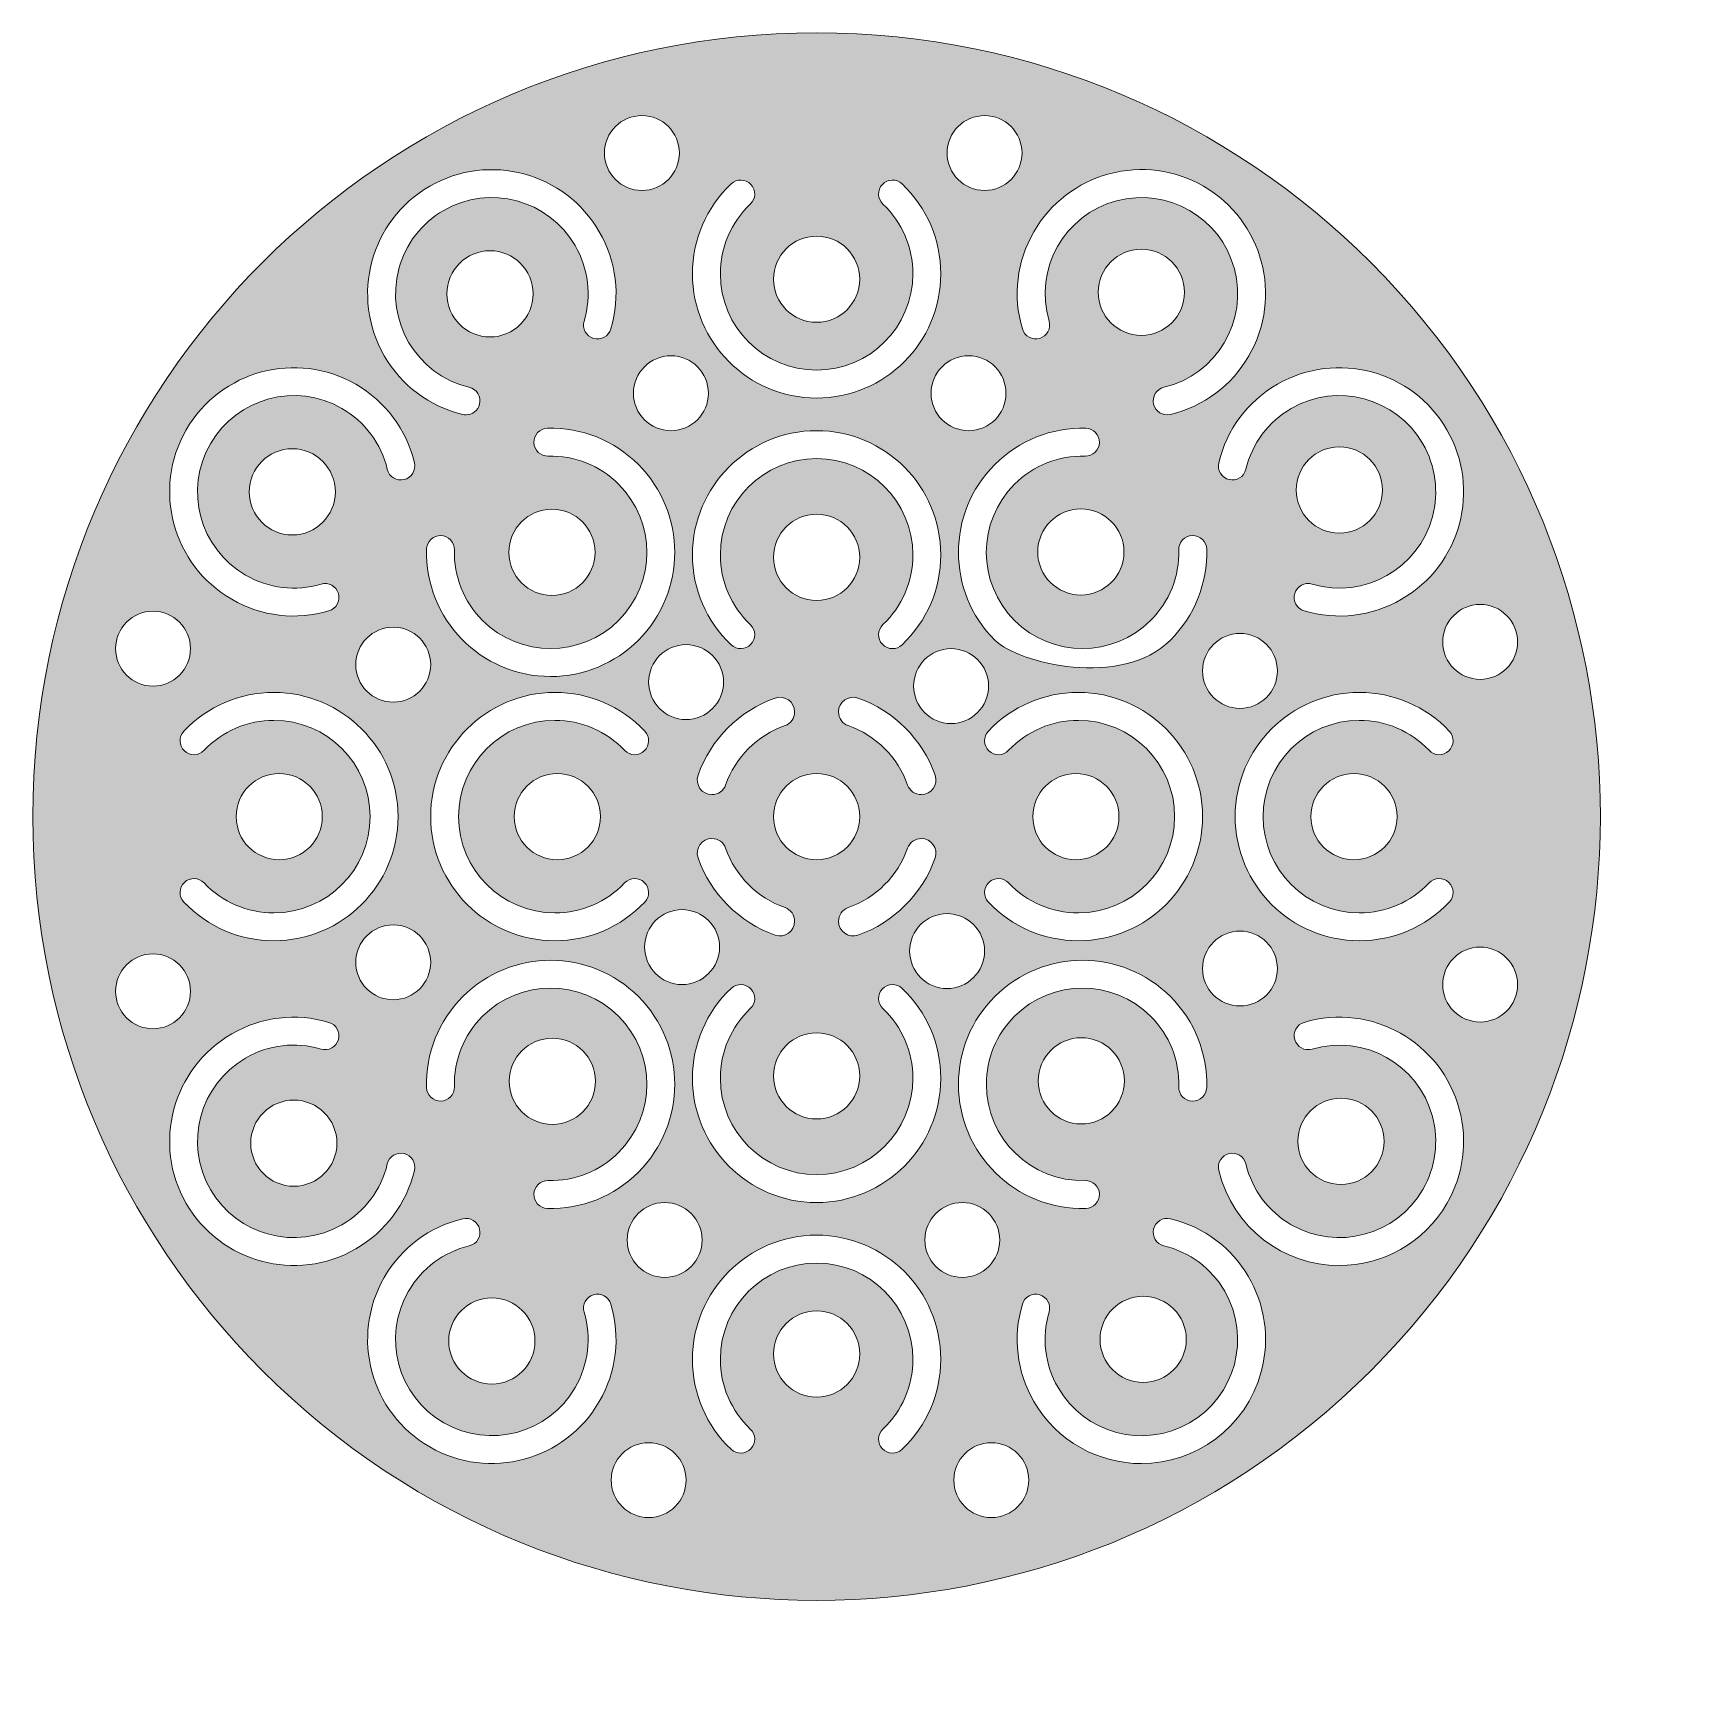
# Model space of a CAD drawing. Header units: inches. Extents: x 0 to 6.29, y -6.29 to 0.
import ezdxf

# ---------------------------------------------------------------- set-up
doc = ezdxf.new("R2010")
doc.units = ezdxf.units.IN
doc.header["$MEASUREMENT"] = 0
doc.layers.add('15-1 - Coasters Laser Cut', color=7, linetype='Continuous', lineweight=0)

msp = doc.modelspace()

# ---------------------------------------------------------------- hatches: boundary and pattern name
at = {"layer": '15-1 - Coasters Laser Cut', "true_color": 0x1d1d1b, "transparency": 33554687}
h = msp.add_hatch(color=250, dxfattribs=at)
h.dxf.hatch_style = 2
edge = h.paths.add_edge_path()
edge.add_spline(control_points=[(5.54, -2.4746), (5.4609, -2.4746), (5.3967, -2.4104), (5.3967, -2.3312), (5.3967, -2.2521), (5.4609, -2.1879), (5.54, -2.1879), (5.6192, -2.1879), (5.6834, -2.2521), (5.6834, -2.3312), (5.6834, -2.4104), (5.6192, -2.4746), (5.54, -2.4746)], knot_values=[0, 0, 0, 0, 1, 1, 1, 2, 2, 2, 3, 3, 3, 4, 4, 4, 4], degree=3, periodic=0)
edge = h.paths.add_edge_path()
edge.add_spline(control_points=[(5.3967, -3.6429), (5.3967, -3.5637), (5.4609, -3.4995), (5.54, -3.4995), (5.6192, -3.4995), (5.6834, -3.5637), (5.6834, -3.6429), (5.6834, -3.7221), (5.6192, -3.7863), (5.54, -3.7863), (5.4609, -3.7863), (5.3967, -3.7221), (5.3967, -3.6429)], knot_values=[0, 0, 0, 0, 1, 1, 1, 2, 2, 2, 3, 3, 3, 4, 4, 4, 4], degree=3, periodic=0)
edge = h.paths.add_edge_path()
edge.add_spline(control_points=[(4.8422, -4.2431), (4.8422, -4.152), (4.916, -4.0781), (5.0071, -4.0781), (5.0982, -4.0781), (5.1721, -4.152), (5.1721, -4.2431), (5.1721, -4.3342), (5.0982, -4.408), (5.0071, -4.408), (4.916, -4.408), (4.8422, -4.3342), (4.8422, -4.2431)], knot_values=[0, 0, 0, 0, 1, 1, 1, 2, 2, 2, 3, 3, 3, 4, 4, 4, 4], degree=3, periodic=0)
edge = h.paths.add_edge_path()
edge.add_spline(control_points=[(4.5394, -4.3544), (4.5325, -4.3257), (4.5501, -4.2969), (4.5788, -4.29), (4.6075, -4.283), (4.6363, -4.3007), (4.6432, -4.3294), (4.667, -4.4286), (4.7288, -4.5113), (4.8172, -4.5623), (4.9931, -4.6638), (5.2188, -4.6034), (5.3204, -4.4275), (5.3696, -4.3422), (5.3827, -4.243), (5.3572, -4.1479), (5.3037, -3.9484), (5.0965, -3.831), (4.8969, -3.89), (4.8687, -3.8983), (4.8389, -3.8822), (4.8305, -3.8539), (4.8222, -3.8257), (4.8383, -3.796), (4.8666, -3.7876), (5.1248, -3.7113), (5.3916, -3.8636), (5.4603, -4.1203), (5.4932, -4.2429), (5.4763, -4.3709), (5.4129, -4.4809), (5.325, -4.6331), (5.1649, -4.7183), (5.0005, -4.7183), (4.7903, -4.7183), (4.5929, -4.5768), (4.5394, -4.3544)], knot_values=[0, 0, 0, 0, 1, 1, 1, 2, 2, 2, 3, 3, 3, 4, 4, 4, 5, 5, 5, 6, 6, 6, 7, 7, 7, 8, 8, 8, 9, 9, 9, 10, 10, 10, 11, 11, 11, 12, 12, 12, 12], degree=3, periodic=0)
edge = h.paths.add_edge_path()
edge.add_spline(control_points=[(3.8318, -5.2389), (3.766, -5.125), (3.7503, -4.9928), (3.7876, -4.8666), (3.796, -4.8383), (3.8257, -4.8221), (3.8539, -4.8305), (3.8822, -4.8389), (3.8984, -4.8686), (3.89, -4.8969), (3.8611, -4.9947), (3.8732, -5.0972), (3.9242, -5.1856), (4.0258, -5.3615), (4.2508, -5.4224), (4.4275, -5.3204), (4.6038, -5.2186), (4.6641, -4.9935), (4.5623, -4.8172), (4.5113, -4.7288), (4.4286, -4.6671), (4.3294, -4.6432), (4.3007, -4.6363), (4.2831, -4.6074), (4.29, -4.5788), (4.2969, -4.5501), (4.3256, -4.5324), (4.3544, -4.5394), (4.6159, -4.6023), (4.7711, -4.8673), (4.7022, -5.1243), (4.6442, -5.3408), (4.4489, -5.4767), (4.244, -5.4767), (4.0814, -5.4767), (3.9208, -5.3932), (3.8318, -5.2389)], knot_values=[0, 0, 0, 0, 1, 1, 1, 2, 2, 2, 3, 3, 3, 4, 4, 4, 5, 5, 5, 6, 6, 6, 7, 7, 7, 8, 8, 8, 9, 9, 9, 10, 10, 10, 11, 11, 11, 12, 12, 12, 12], degree=3, periodic=0)
edge = h.paths.add_edge_path()
edge.add_spline(control_points=[(3, -4.8921), (3.0911, -4.8921), (3.165, -4.9659), (3.165, -5.057), (3.165, -5.1481), (3.0911, -5.222), (3, -5.222), (2.9089, -5.222), (2.8351, -5.1481), (2.8351, -5.057), (2.8351, -4.9659), (2.9089, -4.8921), (3, -4.8921)], knot_values=[0, 0, 0, 0, 1, 1, 1, 2, 2, 2, 3, 3, 3, 4, 4, 4, 4], degree=3, periodic=0)
edge = h.paths.add_edge_path()
edge.add_spline(control_points=[(2.4183, -4.764), (2.3392, -4.764), (2.275, -4.6998), (2.275, -4.6207), (2.275, -4.5415), (2.3392, -4.4773), (2.4183, -4.4773), (2.4975, -4.4773), (2.5617, -4.5415), (2.5617, -4.6207), (2.5617, -4.6998), (2.4975, -4.764), (2.4183, -4.764)], knot_values=[0, 0, 0, 0, 1, 1, 1, 2, 2, 2, 3, 3, 3, 4, 4, 4, 4], degree=3, periodic=0)
edge = h.paths.add_edge_path()
edge.add_spline(control_points=[(2.3571, -5.3967), (2.4363, -5.3967), (2.5004, -5.4609), (2.5004, -5.54), (2.5004, -5.6192), (2.4363, -5.6834), (2.3571, -5.6834), (2.2779, -5.6834), (2.2137, -5.6192), (2.2137, -5.54), (2.2137, -5.4609), (2.2779, -5.3967), (2.3571, -5.3967)], knot_values=[0, 0, 0, 0, 1, 1, 1, 2, 2, 2, 3, 3, 3, 4, 4, 4, 4], degree=3, periodic=0)
edge = h.paths.add_edge_path()
edge.add_spline(control_points=[(1.3452, -4.7638), (1.411, -4.6499), (1.5177, -4.5702), (1.6456, -4.5394), (1.6743, -4.5324), (1.7031, -4.5501), (1.71, -4.5788), (1.7169, -4.6074), (1.6993, -4.6363), (1.6706, -4.6432), (1.5714, -4.6671), (1.4887, -4.7288), (1.4377, -4.8172), (1.3359, -4.9935), (1.3962, -5.2186), (1.5725, -5.3204), (1.7485, -5.4219), (1.9742, -5.3615), (2.0758, -5.1856), (2.1268, -5.0972), (2.1389, -4.9947), (2.11, -4.8969), (2.1016, -4.8686), (2.1178, -4.8389), (2.1461, -4.8305), (2.1743, -4.8222), (2.204, -4.8383), (2.2124, -4.8666), (2.2497, -4.9928), (2.234, -5.125), (2.1682, -5.2389), (2.0381, -5.4644), (1.7475, -5.5447), (1.5191, -5.4129), (1.2917, -5.2815), (1.2139, -4.9912), (1.3452, -4.7638)], knot_values=[0, 0, 0, 0, 1, 1, 1, 2, 2, 2, 3, 3, 3, 4, 4, 4, 5, 5, 5, 6, 6, 6, 7, 7, 7, 8, 8, 8, 9, 9, 9, 10, 10, 10, 11, 11, 11, 12, 12, 12, 12], degree=3, periodic=0)
edge = h.paths.add_edge_path()
edge.add_spline(control_points=[(1.1638, -4.2501), (1.1638, -4.3412), (1.09, -4.415), (0.9989, -4.415), (0.9078, -4.415), (0.8339, -4.3412), (0.8339, -4.2501), (0.8339, -4.159), (0.9078, -4.0851), (0.9989, -4.0851), (1.09, -4.0851), (1.1638, -4.159), (1.1638, -4.2501)], knot_values=[0, 0, 0, 0, 1, 1, 1, 2, 2, 2, 3, 3, 3, 4, 4, 4, 4], degree=3, periodic=0)
edge = h.paths.add_edge_path()
edge.add_spline(control_points=[(0.7611, -3.8318), (0.875, -3.766), (1.0072, -3.7503), (1.1334, -3.7876), (1.1617, -3.796), (1.1778, -3.8257), (1.1695, -3.8539), (1.1611, -3.8822), (1.1314, -3.8984), (1.1031, -3.89), (1.0053, -3.8611), (0.9028, -3.8732), (0.8144, -3.9242), (0.6385, -4.0258), (0.5781, -4.2516), (0.6796, -4.4275), (0.7812, -4.6034), (1.007, -4.6639), (1.1828, -4.5623), (1.2711, -4.5113), (1.3329, -4.4286), (1.3568, -4.3294), (1.3637, -4.3007), (1.3924, -4.283), (1.4212, -4.29), (1.4499, -4.2969), (1.4675, -4.3257), (1.4606, -4.3544), (1.4298, -4.4823), (1.3501, -4.589), (1.2362, -4.6548), (1.0083, -4.7863), (0.7175, -4.7067), (0.5871, -4.4809), (0.4561, -4.254), (0.5342, -3.9628), (0.7611, -3.8318)], knot_values=[0, 0, 0, 0, 1, 1, 1, 2, 2, 2, 3, 3, 3, 4, 4, 4, 5, 5, 5, 6, 6, 6, 7, 7, 7, 8, 8, 8, 9, 9, 9, 10, 10, 10, 11, 11, 11, 12, 12, 12, 12], degree=3, periodic=0)
edge = h.paths.add_edge_path()
edge.add_spline(control_points=[(0.46, -3.5254), (0.5391, -3.5254), (0.6033, -3.5896), (0.6033, -3.6688), (0.6033, -3.7479), (0.5391, -3.8121), (0.46, -3.8121), (0.3808, -3.8121), (0.3166, -3.7479), (0.3166, -3.6688), (0.3166, -3.5896), (0.3808, -3.5254), (0.46, -3.5254)], knot_values=[0, 0, 0, 0, 1, 1, 1, 2, 2, 2, 3, 3, 3, 4, 4, 4, 4], degree=3, periodic=0)
edge = h.paths.add_edge_path()
edge.add_spline(control_points=[(0.6033, -2.3571), (0.6033, -2.4363), (0.5391, -2.5005), (0.46, -2.5005), (0.3808, -2.5005), (0.3166, -2.4363), (0.3166, -2.3571), (0.3166, -2.2779), (0.3808, -2.2137), (0.46, -2.2137), (0.5391, -2.2137), (0.6033, -2.2779), (0.6033, -2.3571)], knot_values=[0, 0, 0, 0, 1, 1, 1, 2, 2, 2, 3, 3, 3, 4, 4, 4, 4], degree=3, periodic=0)
edge = h.paths.add_edge_path()
edge.add_spline(control_points=[(1.1578, -1.7569), (1.1578, -1.848), (1.0839, -1.9219), (0.9929, -1.9219), (0.9018, -1.9219), (0.8279, -1.848), (0.8279, -1.7569), (0.8279, -1.6658), (0.9018, -1.592), (0.9929, -1.592), (1.0839, -1.592), (1.1578, -1.6658), (1.1578, -1.7569)], knot_values=[0, 0, 0, 0, 1, 1, 1, 2, 2, 2, 3, 3, 3, 4, 4, 4, 4], degree=3, periodic=0)
edge = h.paths.add_edge_path()
edge.add_spline(control_points=[(1.4606, -1.6456), (1.4675, -1.6743), (1.4499, -1.7031), (1.4212, -1.71), (1.3924, -1.7169), (1.3637, -1.6993), (1.3568, -1.6706), (1.3329, -1.5714), (1.2711, -1.4887), (1.1828, -1.4377), (1.0069, -1.3361), (0.7812, -1.3966), (0.6796, -1.5725), (0.5781, -1.7485), (0.6385, -1.9742), (0.8144, -2.0758), (0.9028, -2.1268), (1.0053, -2.1389), (1.1031, -2.11), (1.1314, -2.1016), (1.1611, -2.1178), (1.1695, -2.1461), (1.1778, -2.1743), (1.1617, -2.204), (1.1334, -2.2124), (1.0074, -2.2497), (0.8751, -2.2341), (0.7611, -2.1682), (0.5342, -2.0372), (0.4561, -1.7461), (0.5871, -1.5191), (0.7181, -1.2922), (1.0093, -1.2142), (1.2362, -1.3452), (1.3501, -1.411), (1.4298, -1.5177), (1.4606, -1.6456)], knot_values=[0, 0, 0, 0, 1, 1, 1, 2, 2, 2, 3, 3, 3, 4, 4, 4, 5, 5, 5, 6, 6, 6, 7, 7, 7, 8, 8, 8, 9, 9, 9, 10, 10, 10, 11, 11, 11, 12, 12, 12, 12], degree=3, periodic=0)
edge = h.paths.add_edge_path()
edge.add_spline(control_points=[(2.1682, -0.7611), (2.234, -0.875), (2.2497, -1.0072), (2.2124, -1.1334), (2.204, -1.1617), (2.1743, -1.1779), (2.1461, -1.1695), (2.1178, -1.1611), (2.1016, -1.1314), (2.11, -1.1031), (2.1389, -1.0053), (2.1268, -0.9028), (2.0758, -0.8145), (1.9742, -0.6385), (1.7484, -0.5781), (1.5725, -0.6796), (1.4873, -0.7288), (1.4264, -0.8083), (1.4009, -0.9033), (1.3475, -1.1025), (1.4679, -1.308), (1.6706, -1.3568), (1.6993, -1.3637), (1.7169, -1.3926), (1.71, -1.4212), (1.7041, -1.4457), (1.6823, -1.4621), (1.6581, -1.4621), (1.654, -1.4621), (1.6498, -1.4617), (1.6456, -1.4606), (1.5177, -1.4299), (1.411, -1.3502), (1.3452, -1.2362), (1.2139, -1.0088), (1.2917, -0.7184), (1.5191, -0.5871), (1.7461, -0.4561), (2.0372, -0.5342), (2.1682, -0.7611)], knot_values=[0, 0, 0, 0, 1, 1, 1, 2, 2, 2, 3, 3, 3, 4, 4, 4, 5, 5, 5, 6, 6, 6, 7, 7, 7, 8, 8, 8, 9, 9, 9, 10, 10, 10, 11, 11, 11, 12, 12, 12, 13, 13, 13, 13], degree=3, periodic=0)
edge = h.paths.add_edge_path()
edge.add_spline(control_points=[(3, -1.1079), (2.9089, -1.1079), (2.835, -1.0341), (2.835, -0.943), (2.835, -0.8519), (2.9089, -0.778), (3, -0.778), (3.0911, -0.778), (3.1649, -0.8519), (3.1649, -0.943), (3.1649, -1.0341), (3.0911, -1.1079), (3, -1.1079)], knot_values=[0, 0, 0, 0, 1, 1, 1, 2, 2, 2, 3, 3, 3, 4, 4, 4, 4], degree=3, periodic=0)
edge = h.paths.add_edge_path()
edge.add_spline(control_points=[(3.5817, -1.236), (3.6608, -1.236), (3.725, -1.3002), (3.725, -1.3793), (3.725, -1.4585), (3.6608, -1.5227), (3.5817, -1.5227), (3.5025, -1.5227), (3.4383, -1.4585), (3.4383, -1.3793), (3.4383, -1.3002), (3.5025, -1.236), (3.5817, -1.236)], knot_values=[0, 0, 0, 0, 1, 1, 1, 2, 2, 2, 3, 3, 3, 4, 4, 4, 4], degree=3, periodic=0)
edge = h.paths.add_edge_path()
edge.add_spline(control_points=[(3.6429, -0.6033), (3.5637, -0.6033), (3.4995, -0.5391), (3.4995, -0.46), (3.4995, -0.3808), (3.5637, -0.3166), (3.6429, -0.3166), (3.7221, -0.3166), (3.7863, -0.3808), (3.7863, -0.46), (3.7863, -0.5391), (3.7221, -0.6033), (3.6429, -0.6033)], knot_values=[0, 0, 0, 0, 1, 1, 1, 2, 2, 2, 3, 3, 3, 4, 4, 4, 4], degree=3, periodic=0)
edge = h.paths.add_edge_path()
edge.add_spline(control_points=[(4.6548, -1.2362), (4.589, -1.3502), (4.4823, -1.4299), (4.3544, -1.4606), (4.3259, -1.4675), (4.2969, -1.45), (4.29, -1.4212), (4.2831, -1.3926), (4.3007, -1.3637), (4.3294, -1.3568), (4.5324, -1.308), (4.6524, -1.1023), (4.5991, -0.9033), (4.5464, -0.7066), (4.3446, -0.5901), (4.1479, -0.6428), (3.9487, -0.6962), (3.8309, -0.9032), (3.89, -1.1031), (3.8984, -1.1314), (3.8822, -1.1611), (3.8539, -1.1695), (3.8257, -1.1778), (3.796, -1.1617), (3.7876, -1.1334), (3.7503, -1.0072), (3.766, -0.875), (3.8318, -0.7611), (3.8952, -0.6511), (3.9977, -0.5725), (4.1203, -0.5397), (4.2428, -0.5068), (4.3709, -0.5237), (4.4809, -0.5871), (4.7083, -0.7185), (4.7861, -1.0088), (4.6548, -1.2362)], knot_values=[0, 0, 0, 0, 1, 1, 1, 2, 2, 2, 3, 3, 3, 4, 4, 4, 5, 5, 5, 6, 6, 6, 7, 7, 7, 8, 8, 8, 9, 9, 9, 10, 10, 10, 11, 11, 11, 12, 12, 12, 12], degree=3, periodic=0)
edge = h.paths.add_edge_path()
edge.add_spline(control_points=[(4.8362, -1.7499), (4.8362, -1.6588), (4.91, -1.585), (5.0011, -1.585), (5.0922, -1.585), (5.1661, -1.6588), (5.1661, -1.7499), (5.1661, -1.841), (5.0922, -1.9149), (5.0011, -1.9149), (4.91, -1.9149), (4.8362, -1.841), (4.8362, -1.7499)], knot_values=[0, 0, 0, 0, 1, 1, 1, 2, 2, 2, 3, 3, 3, 4, 4, 4, 4], degree=3, periodic=0)
edge = h.paths.add_edge_path()
edge.add_spline(control_points=[(5.2389, -2.1682), (5.1247, -2.2342), (4.9924, -2.2496), (4.8666, -2.2124), (4.8383, -2.204), (4.8222, -2.1743), (4.8305, -2.1461), (4.8389, -2.1178), (4.8687, -2.1016), (4.8969, -2.11), (5.0986, -2.1697), (5.3044, -2.0493), (5.3572, -1.8521), (5.3827, -1.757), (5.3696, -1.6578), (5.3204, -1.5725), (5.2188, -1.3966), (4.9931, -1.3361), (4.8172, -1.4377), (4.7288, -1.4887), (4.667, -1.5714), (4.6432, -1.6706), (4.6363, -1.6993), (4.6075, -1.7169), (4.5788, -1.71), (4.5501, -1.7031), (4.5325, -1.6743), (4.5394, -1.6456), (4.5701, -1.5177), (4.6498, -1.411), (4.7638, -1.3452), (4.9907, -1.2142), (5.2819, -1.2922), (5.4129, -1.5191), (5.5442, -1.7466), (5.4664, -2.0369), (5.2389, -2.1682)], knot_values=[0, 0, 0, 0, 1, 1, 1, 2, 2, 2, 3, 3, 3, 4, 4, 4, 5, 5, 5, 6, 6, 6, 7, 7, 7, 8, 8, 8, 9, 9, 9, 10, 10, 10, 11, 11, 11, 12, 12, 12, 12], degree=3, periodic=0)
edge = h.paths.add_edge_path()
edge.add_spline(control_points=[(4.4773, -3.5817), (4.4773, -3.5025), (4.5415, -3.4383), (4.6207, -3.4383), (4.6998, -3.4383), (4.764, -3.5025), (4.764, -3.5817), (4.764, -3.6608), (4.6998, -3.725), (4.6207, -3.725), (4.5415, -3.725), (4.4773, -3.6608), (4.4773, -3.5817)], knot_values=[0, 0, 0, 0, 1, 1, 1, 2, 2, 2, 3, 3, 3, 4, 4, 4, 4], degree=3, periodic=0)
edge = h.paths.add_edge_path()
edge.add_spline(control_points=[(2.6728, -3.6576), (2.6942, -3.6373), (2.728, -3.6381), (2.7483, -3.6595), (2.7686, -3.6809), (2.7677, -3.7147), (2.7463, -3.735), (2.6724, -3.8053), (2.6316, -3.9001), (2.6316, -4.0021), (2.6316, -4.2053), (2.7969, -4.3705), (3, -4.3705), (3.2031, -4.3705), (3.3684, -4.2053), (3.3684, -4.0021), (3.3684, -3.9002), (3.3276, -3.8053), (3.2537, -3.735), (3.2323, -3.7147), (3.2314, -3.6809), (3.2517, -3.6595), (3.2721, -3.6381), (3.3059, -3.6373), (3.3272, -3.6576), (3.4226, -3.7482), (3.4752, -3.8706), (3.4752, -4.0021), (3.4752, -4.2641), (3.262, -4.4773), (3, -4.4773), (2.738, -4.4773), (2.5248, -4.2641), (2.5248, -4.0021), (2.5248, -3.8706), (2.5774, -3.7482), (2.6728, -3.6576)], knot_values=[0, 0, 0, 0, 1, 1, 1, 2, 2, 2, 3, 3, 3, 4, 4, 4, 5, 5, 5, 6, 6, 6, 7, 7, 7, 8, 8, 8, 9, 9, 9, 10, 10, 10, 11, 11, 11, 12, 12, 12, 12], degree=3, periodic=0)
edge = h.paths.add_edge_path()
edge.add_spline(control_points=[(2.3418, -3.4995), (2.3418, -3.4204), (2.4059, -3.3562), (2.4851, -3.3562), (2.5643, -3.3562), (2.6285, -3.4204), (2.6285, -3.4995), (2.6285, -3.5787), (2.5643, -3.6429), (2.4851, -3.6429), (2.4059, -3.6429), (2.3418, -3.5787), (2.3418, -3.4995)], knot_values=[0, 0, 0, 0, 1, 1, 1, 2, 2, 2, 3, 3, 3, 4, 4, 4, 4], degree=3, periodic=0)
edge = h.paths.add_edge_path()
edge.add_spline(control_points=[(1.3793, -3.4143), (1.4585, -3.4143), (1.5227, -3.4785), (1.5227, -3.5577), (1.5227, -3.6368), (1.4585, -3.701), (1.3793, -3.701), (1.3002, -3.701), (1.236, -3.6368), (1.236, -3.5577), (1.236, -3.4785), (1.3002, -3.4143), (1.3793, -3.4143)], knot_values=[0, 0, 0, 0, 1, 1, 1, 2, 2, 2, 3, 3, 3, 4, 4, 4, 4], degree=3, periodic=0)
edge = h.paths.add_edge_path()
edge.add_spline(control_points=[(1.5227, -2.4183), (1.5227, -2.4975), (1.4585, -2.5617), (1.3793, -2.5617), (1.3002, -2.5617), (1.236, -2.4975), (1.236, -2.4183), (1.236, -2.3392), (1.3002, -2.275), (1.3793, -2.275), (1.4585, -2.275), (1.5227, -2.3392), (1.5227, -2.4183)], knot_values=[0, 0, 0, 0, 1, 1, 1, 2, 2, 2, 3, 3, 3, 4, 4, 4, 4], degree=3, periodic=0)
edge = h.paths.add_edge_path()
edge.add_spline(control_points=[(2.1724, -3), (2.1724, -3.0911), (2.0985, -3.165), (2.0074, -3.165), (1.9163, -3.165), (1.8425, -3.0911), (1.8425, -3), (1.8425, -2.9089), (1.9163, -2.8351), (2.0074, -2.8351), (2.0985, -2.8351), (2.1724, -2.9089), (2.1724, -3)], knot_values=[0, 0, 0, 0, 1, 1, 1, 2, 2, 2, 3, 3, 3, 4, 4, 4, 4], degree=3, periodic=0)
edge = h.paths.add_edge_path()
edge.add_spline(control_points=[(1.9979, -2.6316), (1.7947, -2.6316), (1.6295, -2.7969), (1.6295, -3), (1.6295, -3.2031), (1.7947, -3.3684), (1.9979, -3.3684), (2.0998, -3.3684), (2.1947, -3.3276), (2.265, -3.2537), (2.2853, -3.2323), (2.3191, -3.2314), (2.3405, -3.2517), (2.3619, -3.2721), (2.3627, -3.3058), (2.3424, -3.3272), (2.2518, -3.4226), (2.1294, -3.4752), (1.9979, -3.4752), (1.7359, -3.4752), (1.5227, -3.262), (1.5227, -3), (1.5227, -2.738), (1.7359, -2.5248), (1.9979, -2.5248), (2.1294, -2.5248), (2.2518, -2.5774), (2.3424, -2.6728), (2.3627, -2.6941), (2.3619, -2.7279), (2.3405, -2.7483), (2.3191, -2.7686), (2.2853, -2.7677), (2.265, -2.7463), (2.1947, -2.6724), (2.0999, -2.6316), (1.9979, -2.6316)], knot_values=[0, 0, 0, 0, 1, 1, 1, 2, 2, 2, 3, 3, 3, 4, 4, 4, 5, 5, 5, 6, 6, 6, 7, 7, 7, 8, 8, 8, 9, 9, 9, 10, 10, 10, 11, 11, 11, 12, 12, 12, 12], degree=3, periodic=0)
edge = h.paths.add_edge_path()
edge.add_spline(control_points=[(3.3272, -2.3424), (3.3169, -2.3522), (3.3037, -2.3571), (3.2905, -2.3571), (3.2763, -2.3571), (3.2622, -2.3515), (3.2517, -2.3405), (3.2314, -2.3191), (3.2323, -2.2853), (3.2537, -2.265), (3.3276, -2.1947), (3.3684, -2.0998), (3.3684, -1.9979), (3.3684, -1.7947), (3.2031, -1.6295), (3, -1.6295), (2.7969, -1.6295), (2.6316, -1.7947), (2.6316, -1.9979), (2.6316, -2.0999), (2.6724, -2.1947), (2.7463, -2.265), (2.7677, -2.2853), (2.7686, -2.3191), (2.7483, -2.3405), (2.728, -2.3619), (2.6942, -2.3627), (2.6728, -2.3424), (2.5774, -2.2518), (2.5248, -2.1294), (2.5248, -1.9979), (2.5248, -1.7359), (2.738, -1.5227), (3, -1.5227), (3.262, -1.5227), (3.4752, -1.7359), (3.4752, -1.9979), (3.4752, -2.1294), (3.4226, -2.2518), (3.3272, -2.3424)], knot_values=[0, 0, 0, 0, 1, 1, 1, 2, 2, 2, 3, 3, 3, 4, 4, 4, 5, 5, 5, 6, 6, 6, 7, 7, 7, 8, 8, 8, 9, 9, 9, 10, 10, 10, 11, 11, 11, 12, 12, 12, 13, 13, 13, 13], degree=3, periodic=0)
edge = h.paths.add_edge_path()
edge.add_spline(control_points=[(3.4995, -3.3715), (3.5787, -3.3715), (3.6429, -3.4357), (3.6429, -3.5149), (3.6429, -3.594), (3.5787, -3.6582), (3.4995, -3.6582), (3.4204, -3.6582), (3.3562, -3.594), (3.3562, -3.5149), (3.3562, -3.4357), (3.4204, -3.3715), (3.4995, -3.3715)], knot_values=[0, 0, 0, 0, 1, 1, 1, 2, 2, 2, 3, 3, 3, 4, 4, 4, 4], degree=3, periodic=0)
edge = h.paths.add_edge_path()
edge.add_spline(control_points=[(3.1582, -3.4537), (3.1219, -3.4664), (3.084, -3.4391), (3.084, -3.4007), (3.084, -3.3772), (3.0986, -3.3559), (3.1209, -3.3482), (3.227, -3.3112), (3.3112, -3.227), (3.3482, -3.1209), (3.3559, -3.0987), (3.3771, -3.084), (3.4007, -3.084), (3.4391, -3.084), (3.4664, -3.1219), (3.4537, -3.1582), (3.4055, -3.2961), (3.2961, -3.4055), (3.1582, -3.4537)], knot_values=[0, 0, 0, 0, 1, 1, 1, 2, 2, 2, 3, 3, 3, 4, 4, 4, 5, 5, 5, 6, 6, 6, 6], degree=3, periodic=0)
edge = h.paths.add_edge_path()
edge.add_spline(control_points=[(3, -3.8276), (3.0911, -3.8276), (3.165, -3.9015), (3.165, -3.9926), (3.165, -4.0837), (3.0911, -4.1575), (3, -4.1575), (2.9089, -4.1575), (2.8351, -4.0837), (2.8351, -3.9926), (2.8351, -3.9015), (2.9089, -3.8276), (3, -3.8276)], knot_values=[0, 0, 0, 0, 1, 1, 1, 2, 2, 2, 3, 3, 3, 4, 4, 4, 4], degree=3, periodic=0)
edge = h.paths.add_edge_path()
edge.add_spline(control_points=[(2.5993, -3.084), (2.6229, -3.084), (2.6441, -3.0987), (2.6518, -3.1209), (2.6888, -3.227), (2.7729, -3.3112), (2.8791, -3.3482), (2.9014, -3.3559), (2.916, -3.3772), (2.916, -3.4007), (2.916, -3.4391), (2.878, -3.4664), (2.8418, -3.4537), (2.7039, -3.4055), (2.5945, -3.2961), (2.5463, -3.1582), (2.5336, -3.1219), (2.5609, -3.084), (2.5993, -3.084)], knot_values=[0, 0, 0, 0, 1, 1, 1, 2, 2, 2, 3, 3, 3, 4, 4, 4, 5, 5, 5, 6, 6, 6, 6], degree=3, periodic=0)
edge = h.paths.add_edge_path()
edge.add_spline(control_points=[(2.5005, -2.6285), (2.4213, -2.6285), (2.3571, -2.5643), (2.3571, -2.4851), (2.3571, -2.406), (2.4213, -2.3418), (2.5005, -2.3418), (2.5796, -2.3418), (2.6438, -2.406), (2.6438, -2.4851), (2.6438, -2.5643), (2.5796, -2.6285), (2.5005, -2.6285)], knot_values=[0, 0, 0, 0, 1, 1, 1, 2, 2, 2, 3, 3, 3, 4, 4, 4, 4], degree=3, periodic=0)
edge = h.paths.add_edge_path()
edge.add_spline(control_points=[(2.8418, -2.5463), (2.878, -2.5336), (2.916, -2.5608), (2.916, -2.5993), (2.916, -2.6228), (2.9013, -2.6441), (2.8791, -2.6518), (2.7729, -2.6888), (2.6888, -2.773), (2.6518, -2.8791), (2.6441, -2.9014), (2.6228, -2.916), (2.5993, -2.916), (2.5609, -2.916), (2.5336, -2.8781), (2.5463, -2.8418), (2.5945, -2.7039), (2.7039, -2.5945), (2.8418, -2.5463)], knot_values=[0, 0, 0, 0, 1, 1, 1, 2, 2, 2, 3, 3, 3, 4, 4, 4, 5, 5, 5, 6, 6, 6, 6], degree=3, periodic=0)
edge = h.paths.add_edge_path()
edge.add_spline(control_points=[(3, -2.1724), (2.9089, -2.1724), (2.835, -2.0985), (2.835, -2.0074), (2.835, -1.9163), (2.9089, -1.8425), (3, -1.8425), (3.0911, -1.8425), (3.1649, -1.9163), (3.1649, -2.0074), (3.1649, -2.0985), (3.0911, -2.1724), (3, -2.1724)], knot_values=[0, 0, 0, 0, 1, 1, 1, 2, 2, 2, 3, 3, 3, 4, 4, 4, 4], degree=3, periodic=0)
edge = h.paths.add_edge_path()
edge.add_spline(control_points=[(3.1649, -3), (3.1649, -3.0911), (3.0911, -3.1649), (3, -3.1649), (2.9089, -3.1649), (2.835, -3.0911), (2.835, -3), (2.835, -2.9089), (2.9089, -2.8351), (3, -2.8351), (3.0911, -2.8351), (3.1649, -2.9089), (3.1649, -3)], knot_values=[0, 0, 0, 0, 1, 1, 1, 2, 2, 2, 3, 3, 3, 4, 4, 4, 4], degree=3, periodic=0)
edge = h.paths.add_edge_path()
edge.add_spline(control_points=[(3.1209, -2.6518), (3.0986, -2.6441), (3.084, -2.6228), (3.084, -2.5993), (3.084, -2.5607), (3.122, -2.5336), (3.1582, -2.5463), (3.2961, -2.5945), (3.4055, -2.7039), (3.4537, -2.8418), (3.4664, -2.8781), (3.4391, -2.916), (3.4007, -2.916), (3.3772, -2.916), (3.3559, -2.9014), (3.3482, -2.8791), (3.3112, -2.773), (3.227, -2.6888), (3.1209, -2.6518)], knot_values=[0, 0, 0, 0, 1, 1, 1, 2, 2, 2, 3, 3, 3, 4, 4, 4, 5, 5, 5, 6, 6, 6, 6], degree=3, periodic=0)
edge = h.paths.add_edge_path()
edge.add_spline(control_points=[(3.6582, -2.5005), (3.6582, -2.5796), (3.594, -2.6438), (3.5149, -2.6438), (3.4357, -2.6438), (3.3715, -2.5796), (3.3715, -2.5005), (3.3715, -2.4213), (3.4357, -2.3571), (3.5149, -2.3571), (3.594, -2.3571), (3.6582, -2.4213), (3.6582, -2.5005)], knot_values=[0, 0, 0, 0, 1, 1, 1, 2, 2, 2, 3, 3, 3, 4, 4, 4, 4], degree=3, periodic=0)
edge = h.paths.add_edge_path()
edge.add_spline(control_points=[(4.4773, -2.4423), (4.4773, -2.3632), (4.5415, -2.299), (4.6207, -2.299), (4.6998, -2.299), (4.764, -2.3632), (4.764, -2.4423), (4.764, -2.5215), (4.6998, -2.5857), (4.6207, -2.5857), (4.5415, -2.5857), (4.4773, -2.5215), (4.4773, -2.4423)], knot_values=[0, 0, 0, 0, 1, 1, 1, 2, 2, 2, 3, 3, 3, 4, 4, 4, 4], degree=3, periodic=0)
edge = h.paths.add_edge_path()
edge.add_spline(control_points=[(3.8276, -3), (3.8276, -2.9089), (3.9015, -2.835), (3.9926, -2.835), (4.0837, -2.835), (4.1575, -2.9089), (4.1575, -3), (4.1575, -3.0911), (4.0837, -3.1649), (3.9926, -3.1649), (3.9015, -3.1649), (3.8276, -3.0911), (3.8276, -3)], knot_values=[0, 0, 0, 0, 1, 1, 1, 2, 2, 2, 3, 3, 3, 4, 4, 4, 4], degree=3, periodic=0)
edge = h.paths.add_edge_path()
edge.add_spline(control_points=[(4.0021, -3.3684), (4.2053, -3.3684), (4.3705, -3.2031), (4.3705, -3), (4.3705, -2.7969), (4.2053, -2.6316), (4.0021, -2.6316), (3.9001, -2.6316), (3.8053, -2.6724), (3.735, -2.7463), (3.7147, -2.7677), (3.6809, -2.7686), (3.6595, -2.7483), (3.6381, -2.7279), (3.6373, -2.6941), (3.6576, -2.6728), (3.7482, -2.5774), (3.8706, -2.5248), (4.0021, -2.5248), (4.2641, -2.5248), (4.4773, -2.738), (4.4773, -3), (4.4773, -3.262), (4.2641, -3.4752), (4.0021, -3.4752), (3.8706, -3.4752), (3.7482, -3.4226), (3.6576, -3.3272), (3.6373, -3.3058), (3.6381, -3.2721), (3.6595, -3.2517), (3.6809, -3.2314), (3.7147, -3.2323), (3.735, -3.2537), (3.8053, -3.3276), (3.9002, -3.3684), (4.0021, -3.3684)], knot_values=[0, 0, 0, 0, 1, 1, 1, 2, 2, 2, 3, 3, 3, 4, 4, 4, 5, 5, 5, 6, 6, 6, 7, 7, 7, 8, 8, 8, 9, 9, 9, 10, 10, 10, 11, 11, 11, 12, 12, 12, 12], degree=3, periodic=0)
edge = h.paths.add_edge_path()
edge.add_spline(control_points=[(4.0825, -1.5682), (4.0817, -1.5977), (4.0567, -1.6212), (4.0277, -1.6202), (3.9257, -1.6174), (3.8298, -1.6559), (3.7577, -1.728), (3.6137, -1.872), (3.6137, -2.105), (3.7577, -2.249), (3.9017, -2.393), (4.1347, -2.3929), (4.2787, -2.249), (4.3508, -2.1769), (4.3891, -2.081), (4.3864, -1.979), (4.3857, -1.9495), (4.409, -1.925), (4.4385, -1.9242), (4.4686, -1.9236), (4.4925, -1.9468), (4.4932, -1.9762), (4.4966, -2.1078), (4.4472, -2.2315), (4.3542, -2.3245), (4.1685, -2.5102), (3.7719, -2.4142), (3.6822, -2.3245), (3.4965, -2.1388), (3.4965, -1.8382), (3.6822, -1.6525), (3.7752, -1.5595), (3.899, -1.51), (4.0304, -1.5135), (4.0599, -1.5142), (4.0832, -1.5387), (4.0825, -1.5682)], knot_values=[0, 0, 0, 0, 1, 1, 1, 2, 2, 2, 3, 3, 3, 4, 4, 4, 5, 5, 5, 6, 6, 6, 7, 7, 7, 8, 8, 8, 9, 9, 9, 10, 10, 10, 11, 11, 11, 12, 12, 12, 12], degree=3, periodic=0)
edge = h.paths.add_edge_path()
edge.add_spline(control_points=[(4.1765, -1.9869), (4.1765, -2.078), (4.1026, -2.1518), (4.0115, -2.1518), (3.9204, -2.1518), (3.8466, -2.078), (3.8466, -1.9869), (3.8466, -1.8958), (3.9204, -1.8219), (4.0115, -1.8219), (4.1026, -1.8219), (4.1765, -1.8958), (4.1765, -1.9869)], knot_values=[0, 0, 0, 0, 1, 1, 1, 2, 2, 2, 3, 3, 3, 4, 4, 4, 4], degree=3, periodic=0)
edge = h.paths.add_edge_path()
edge.add_spline(control_points=[(4.0781, -0.9929), (4.0781, -0.9018), (4.152, -0.8279), (4.2431, -0.8279), (4.3342, -0.8279), (4.408, -0.9018), (4.408, -0.9929), (4.408, -1.084), (4.3342, -1.1578), (4.2431, -1.1578), (4.152, -1.1578), (4.0781, -1.084), (4.0781, -0.9929)], knot_values=[0, 0, 0, 0, 1, 1, 1, 2, 2, 2, 3, 3, 3, 4, 4, 4, 4], degree=3, periodic=0)
edge = h.paths.add_edge_path()
edge.add_spline(control_points=[(2.1879, -0.46), (2.1879, -0.3808), (2.2521, -0.3166), (2.3312, -0.3166), (2.4104, -0.3166), (2.4746, -0.3808), (2.4746, -0.46), (2.4746, -0.5391), (2.4104, -0.6033), (2.3312, -0.6033), (2.2521, -0.6033), (2.1879, -0.5391), (2.1879, -0.46)], knot_values=[0, 0, 0, 0, 1, 1, 1, 2, 2, 2, 3, 3, 3, 4, 4, 4, 4], degree=3, periodic=0)
edge = h.paths.add_edge_path()
edge.add_spline(control_points=[(2.4423, -1.236), (2.5215, -1.236), (2.5857, -1.3002), (2.5857, -1.3793), (2.5857, -1.4585), (2.5215, -1.5227), (2.4423, -1.5227), (2.3632, -1.5227), (2.299, -1.4585), (2.299, -1.3793), (2.299, -1.3002), (2.3632, -1.236), (2.4423, -1.236)], knot_values=[0, 0, 0, 0, 1, 1, 1, 2, 2, 2, 3, 3, 3, 4, 4, 4, 4], degree=3, periodic=0)
edge = h.paths.add_edge_path()
edge.add_spline(control_points=[(1.9869, -1.8235), (2.078, -1.8235), (2.1518, -1.8974), (2.1518, -1.9885), (2.1518, -2.0796), (2.078, -2.1534), (1.9869, -2.1534), (1.8958, -2.1534), (1.8219, -2.0796), (1.8219, -1.9885), (1.8219, -1.8974), (1.8958, -1.8235), (1.9869, -1.8235)], knot_values=[0, 0, 0, 0, 1, 1, 1, 2, 2, 2, 3, 3, 3, 4, 4, 4, 4], degree=3, periodic=0)
edge = h.paths.add_edge_path()
edge.add_spline(control_points=[(1.7499, -1.1638), (1.6588, -1.1638), (1.585, -1.09), (1.585, -0.9989), (1.585, -0.9078), (1.6588, -0.8339), (1.7499, -0.8339), (1.841, -0.8339), (1.9149, -0.9078), (1.9149, -0.9989), (1.9149, -1.09), (1.841, -1.1638), (1.7499, -1.1638)], knot_values=[0, 0, 0, 0, 1, 1, 1, 2, 2, 2, 3, 3, 3, 4, 4, 4, 4], degree=3, periodic=0)
edge = h.paths.add_edge_path()
edge.add_spline(control_points=[(1.7213, -2.249), (1.8653, -2.393), (2.0983, -2.3929), (2.2423, -2.249), (2.3859, -2.1053), (2.3859, -1.8716), (2.2423, -1.728), (2.1702, -1.6559), (2.0738, -1.6176), (1.9723, -1.6202), (1.9435, -1.6212), (1.9183, -1.5977), (1.9175, -1.5682), (1.9168, -1.5387), (1.9401, -1.5142), (1.9696, -1.5135), (2.1011, -1.51), (2.2248, -1.5595), (2.3178, -1.6525), (2.5031, -1.8378), (2.5031, -2.1392), (2.3178, -2.3245), (2.2281, -2.4142), (2.1087, -2.4637), (1.9818, -2.4637), (1.7157, -2.4637), (1.4999, -2.2451), (1.5068, -1.9762), (1.5076, -1.9467), (1.5322, -1.9233), (1.5615, -1.9242), (1.591, -1.925), (1.6143, -1.9495), (1.6136, -1.979), (1.6109, -2.081), (1.6492, -2.1768), (1.7213, -2.249)], knot_values=[0, 0, 0, 0, 1, 1, 1, 2, 2, 2, 3, 3, 3, 4, 4, 4, 5, 5, 5, 6, 6, 6, 7, 7, 7, 8, 8, 8, 9, 9, 9, 10, 10, 10, 11, 11, 11, 12, 12, 12, 12], degree=3, periodic=0)
edge = h.paths.add_edge_path()
edge.add_spline(control_points=[(0.778, -3), (0.778, -2.9089), (0.8519, -2.8351), (0.943, -2.8351), (1.0341, -2.8351), (1.1079, -2.9089), (1.1079, -3), (1.1079, -3.0911), (1.0341, -3.165), (0.943, -3.165), (0.8519, -3.165), (0.778, -3.0911), (0.778, -3)], knot_values=[0, 0, 0, 0, 1, 1, 1, 2, 2, 2, 3, 3, 3, 4, 4, 4, 4], degree=3, periodic=0)
edge = h.paths.add_edge_path()
edge.add_spline(control_points=[(0.9226, -3.3684), (1.1257, -3.3684), (1.291, -3.2031), (1.291, -3), (1.291, -2.7969), (1.1257, -2.6316), (0.9226, -2.6316), (0.8206, -2.6316), (0.7258, -2.6724), (0.6555, -2.7463), (0.6352, -2.7677), (0.6014, -2.7686), (0.58, -2.7483), (0.5586, -2.7279), (0.5578, -2.6941), (0.5781, -2.6728), (0.6687, -2.5774), (0.7911, -2.5248), (0.9226, -2.5248), (1.1846, -2.5248), (1.3978, -2.738), (1.3978, -3), (1.3978, -3.262), (1.1846, -3.4752), (0.9226, -3.4752), (0.7911, -3.4752), (0.6687, -3.4226), (0.5781, -3.3272), (0.5578, -3.3058), (0.5586, -3.2721), (0.58, -3.2517), (0.6014, -3.2314), (0.6352, -3.2323), (0.6555, -3.2537), (0.7258, -3.3276), (0.8206, -3.3684), (0.9226, -3.3684)], knot_values=[0, 0, 0, 0, 1, 1, 1, 2, 2, 2, 3, 3, 3, 4, 4, 4, 5, 5, 5, 6, 6, 6, 7, 7, 7, 8, 8, 8, 9, 9, 9, 10, 10, 10, 11, 11, 11, 12, 12, 12, 12], degree=3, periodic=0)
edge = h.paths.add_edge_path()
edge.add_spline(control_points=[(1.9175, -4.4451), (1.9183, -4.4157), (1.9434, -4.3925), (1.9723, -4.3931), (2.0743, -4.3959), (2.1702, -4.3575), (2.2423, -4.2854), (2.3859, -4.1417), (2.3859, -3.908), (2.2423, -3.7644), (2.0986, -3.6208), (1.8649, -3.6207), (1.7213, -3.7644), (1.6492, -3.8365), (1.6109, -3.9324), (1.6136, -4.0344), (1.6143, -4.0638), (1.591, -4.0884), (1.5615, -4.0891), (1.5325, -4.09), (1.5076, -4.0669), (1.5068, -4.0371), (1.5034, -3.9056), (1.5528, -3.7819), (1.6458, -3.6889), (1.8311, -3.5036), (2.1325, -3.5036), (2.3178, -3.6889), (2.5031, -3.8741), (2.5031, -4.1756), (2.3178, -4.3609), (2.225, -4.4537), (2.1016, -4.5031), (1.9696, -4.4999), (1.9401, -4.4991), (1.9168, -4.4746), (1.9175, -4.4451)], knot_values=[0, 0, 0, 0, 1, 1, 1, 2, 2, 2, 3, 3, 3, 4, 4, 4, 5, 5, 5, 6, 6, 6, 7, 7, 7, 8, 8, 8, 9, 9, 9, 10, 10, 10, 11, 11, 11, 12, 12, 12, 12], degree=3, periodic=0)
edge = h.paths.add_edge_path()
edge.add_spline(control_points=[(1.8235, -4.0131), (1.8235, -3.922), (1.8974, -3.8482), (1.9885, -3.8482), (2.0796, -3.8482), (2.1534, -3.922), (2.1534, -4.0131), (2.1534, -4.1042), (2.0796, -4.1781), (1.9885, -4.1781), (1.8974, -4.1781), (1.8235, -4.1042), (1.8235, -4.0131)], knot_values=[0, 0, 0, 0, 1, 1, 1, 2, 2, 2, 3, 3, 3, 4, 4, 4, 4], degree=3, periodic=0)
edge = h.paths.add_edge_path()
edge.add_spline(control_points=[(1.9219, -5.0071), (1.9219, -5.0982), (1.848, -5.1721), (1.7569, -5.1721), (1.6658, -5.1721), (1.592, -5.0982), (1.592, -5.0071), (1.592, -4.916), (1.6658, -4.8422), (1.7569, -4.8422), (1.848, -4.8422), (1.9219, -4.916), (1.9219, -5.0071)], knot_values=[0, 0, 0, 0, 1, 1, 1, 2, 2, 2, 3, 3, 3, 4, 4, 4, 4], degree=3, periodic=0)
edge = h.paths.add_edge_path()
edge.add_spline(control_points=[(3.8121, -5.54), (3.8121, -5.6192), (3.7479, -5.6834), (3.6688, -5.6834), (3.5896, -5.6834), (3.5254, -5.6192), (3.5254, -5.54), (3.5254, -5.4609), (3.5896, -5.3967), (3.6688, -5.3967), (3.7479, -5.3967), (3.8121, -5.4609), (3.8121, -5.54)], knot_values=[0, 0, 0, 0, 1, 1, 1, 2, 2, 2, 3, 3, 3, 4, 4, 4, 4], degree=3, periodic=0)
edge = h.paths.add_edge_path()
edge.add_spline(control_points=[(3.5577, -4.764), (3.4785, -4.764), (3.4143, -4.6998), (3.4143, -4.6207), (3.4143, -4.5415), (3.4785, -4.4773), (3.5577, -4.4773), (3.6368, -4.4773), (3.701, -4.5415), (3.701, -4.6207), (3.701, -4.6998), (3.6368, -4.764), (3.5577, -4.764)], knot_values=[0, 0, 0, 0, 1, 1, 1, 2, 2, 2, 3, 3, 3, 4, 4, 4, 4], degree=3, periodic=0)
edge = h.paths.add_edge_path()
edge.add_spline(control_points=[(4.0131, -4.1765), (3.922, -4.1765), (3.8482, -4.1026), (3.8482, -4.0115), (3.8482, -3.9204), (3.922, -3.8466), (4.0131, -3.8466), (4.1042, -3.8466), (4.1781, -3.9204), (4.1781, -4.0115), (4.1781, -4.1026), (4.1042, -4.1765), (4.0131, -4.1765)], knot_values=[0, 0, 0, 0, 1, 1, 1, 2, 2, 2, 3, 3, 3, 4, 4, 4, 4], degree=3, periodic=0)
edge = h.paths.add_edge_path()
edge.add_spline(control_points=[(4.2501, -4.8362), (4.3412, -4.8362), (4.415, -4.91), (4.415, -5.0011), (4.415, -5.0922), (4.3412, -5.1661), (4.2501, -5.1661), (4.159, -5.1661), (4.0851, -5.0922), (4.0851, -5.0011), (4.0851, -4.91), (4.159, -4.8362), (4.2501, -4.8362)], knot_values=[0, 0, 0, 0, 1, 1, 1, 2, 2, 2, 3, 3, 3, 4, 4, 4, 4], degree=3, periodic=0)
edge = h.paths.add_edge_path()
edge.add_spline(control_points=[(4.2787, -3.7644), (4.135, -3.6208), (3.9013, -3.6207), (3.7577, -3.7644), (3.6881, -3.834), (3.6498, -3.9265), (3.6498, -4.0249), (3.6498, -4.2315), (3.8198, -4.3987), (4.0277, -4.3931), (4.0567, -4.3923), (4.0817, -4.4153), (4.0825, -4.4451), (4.0832, -4.4746), (4.0599, -4.4991), (4.0304, -4.4999), (3.7603, -4.5066), (3.543, -4.2898), (3.543, -4.0249), (3.543, -3.8979), (3.5924, -3.7786), (3.6822, -3.6889), (3.8675, -3.5036), (4.1689, -3.5036), (4.3542, -3.6889), (4.4472, -3.7819), (4.4966, -3.9056), (4.4932, -4.0371), (4.4925, -4.0666), (4.468, -4.09), (4.4385, -4.0891), (4.409, -4.0884), (4.3857, -4.0639), (4.3864, -4.0344), (4.3891, -3.9324), (4.3508, -3.8365), (4.2787, -3.7644)], knot_values=[0, 0, 0, 0, 1, 1, 1, 2, 2, 2, 3, 3, 3, 4, 4, 4, 5, 5, 5, 6, 6, 6, 7, 7, 7, 8, 8, 8, 9, 9, 9, 10, 10, 10, 11, 11, 11, 12, 12, 12, 12], degree=3, periodic=0)
edge = h.paths.add_edge_path()
edge.add_spline(control_points=[(5.222, -3), (5.222, -3.0911), (5.1481, -3.1649), (5.057, -3.1649), (4.9659, -3.1649), (4.8921, -3.0911), (4.8921, -3), (4.8921, -2.9089), (4.9659, -2.835), (5.057, -2.835), (5.1481, -2.835), (5.222, -2.9089), (5.222, -3)], knot_values=[0, 0, 0, 0, 1, 1, 1, 2, 2, 2, 3, 3, 3, 4, 4, 4, 4], degree=3, periodic=0)
edge = h.paths.add_edge_path()
edge.add_spline(control_points=[(5.0774, -2.6316), (4.8743, -2.6316), (4.709, -2.7969), (4.709, -3), (4.709, -3.2031), (4.8743, -3.3684), (5.0774, -3.3684), (5.1794, -3.3684), (5.2742, -3.3276), (5.3445, -3.2537), (5.3648, -3.2323), (5.3986, -3.2314), (5.42, -3.2517), (5.4414, -3.2721), (5.4422, -3.3058), (5.4219, -3.3272), (5.3313, -3.4226), (5.2089, -3.4752), (5.0774, -3.4752), (4.8154, -3.4752), (4.6022, -3.262), (4.6022, -3), (4.6022, -2.738), (4.8154, -2.5248), (5.0774, -2.5248), (5.2089, -2.5248), (5.3313, -2.5774), (5.4219, -2.6728), (5.4422, -2.6941), (5.4414, -2.7279), (5.42, -2.7483), (5.3986, -2.7686), (5.3648, -2.7677), (5.3445, -2.7463), (5.2742, -2.6724), (5.1794, -2.6316), (5.0774, -2.6316)], knot_values=[0, 0, 0, 0, 1, 1, 1, 2, 2, 2, 3, 3, 3, 4, 4, 4, 5, 5, 5, 6, 6, 6, 7, 7, 7, 8, 8, 8, 9, 9, 9, 10, 10, 10, 11, 11, 11, 12, 12, 12, 12], degree=3, periodic=0)
edge = h.paths.add_edge_path()
edge.add_spline(control_points=[(3.2537, -0.6555), (3.2323, -0.6352), (3.2314, -0.6014), (3.2517, -0.58), (3.2721, -0.5586), (3.3059, -0.5578), (3.3272, -0.5781), (3.4226, -0.6687), (3.4752, -0.7911), (3.4752, -0.9226), (3.4752, -1.1846), (3.262, -1.3978), (3, -1.3978), (2.738, -1.3978), (2.5248, -1.1846), (2.5248, -0.9226), (2.5248, -0.7911), (2.5774, -0.6687), (2.6728, -0.5781), (2.6942, -0.5578), (2.728, -0.5586), (2.7483, -0.58), (2.7686, -0.6014), (2.7677, -0.6352), (2.7463, -0.6555), (2.6724, -0.7258), (2.6316, -0.8206), (2.6316, -0.9226), (2.6316, -1.1257), (2.7969, -1.291), (3, -1.291), (3.2031, -1.291), (3.3684, -1.1257), (3.3684, -0.9226), (3.3684, -0.8206), (3.3276, -0.7258), (3.2537, -0.6555)], knot_values=[0, 0, 0, 0, 1, 1, 1, 2, 2, 2, 3, 3, 3, 4, 4, 4, 5, 5, 5, 6, 6, 6, 7, 7, 7, 8, 8, 8, 9, 9, 9, 10, 10, 10, 11, 11, 11, 12, 12, 12, 12], degree=3, periodic=0)
edge = h.paths.add_edge_path()
edge.add_spline(control_points=[(2.7463, -5.3445), (2.7677, -5.3648), (2.7686, -5.3986), (2.7483, -5.42), (2.728, -5.4414), (2.6942, -5.4423), (2.6728, -5.4219), (2.5774, -5.3313), (2.5248, -5.2089), (2.5248, -5.0774), (2.5248, -4.8154), (2.738, -4.6022), (3, -4.6022), (3.262, -4.6022), (3.4752, -4.8154), (3.4752, -5.0774), (3.4752, -5.2089), (3.4226, -5.3313), (3.3272, -5.4219), (3.3058, -5.4423), (3.272, -5.4413), (3.2517, -5.42), (3.2314, -5.3986), (3.2323, -5.3648), (3.2537, -5.3445), (3.3276, -5.2742), (3.3684, -5.1794), (3.3684, -5.0774), (3.3684, -4.8743), (3.2031, -4.709), (3, -4.709), (2.7969, -4.709), (2.6316, -4.8743), (2.6316, -5.0774), (2.6316, -5.1794), (2.6724, -5.2742), (2.7463, -5.3445)], knot_values=[0, 0, 0, 0, 1, 1, 1, 2, 2, 2, 3, 3, 3, 4, 4, 4, 5, 5, 5, 6, 6, 6, 7, 7, 7, 8, 8, 8, 9, 9, 9, 10, 10, 10, 11, 11, 11, 12, 12, 12, 12], degree=3, periodic=0)
edge = h.paths.add_edge_path()
edge.add_spline(control_points=[(5.1212, -0.8788), (4.5783, -0.3358), (3.8283, 0), (3, 0), (1.3432, 0), (0, -1.3432), (0, -3), (0, -3.8283), (0.3358, -4.5783), (0.8788, -5.1212), (2.0496, -6.2921), (3.9485, -6.294), (5.1212, -5.1212), (6.2921, -3.9504), (6.294, -2.0515), (5.1212, -0.8788)], knot_values=[0, 0, 0, 0, 1, 1, 1, 2, 2, 2, 3, 3, 3, 4, 4, 4, 5, 5, 5, 5], degree=3, periodic=0)

# ---------------------------------------------------------------- linework, layer by layer
at = {"layer": '15-1 - Coasters Laser Cut'}
for points, knots in [([(5.1212, -0.8788), (4.5783, -0.3358), (3.8283, 0), (3, 0), (1.3432, 0), (0, -1.3432), (0, -3), (0, -3.8283), (0.3358, -4.5783), (0.8788, -5.1212), (2.0496, -6.2921), (3.9485, -6.294), (5.1212, -5.1212), (6.2921, -3.9504), (6.294, -2.0515), (5.1212, -0.8788)], [0, 0, 0, 0, 1, 1, 1, 2, 2, 2, 3, 3, 3, 4, 4, 4, 5, 5, 5, 5]), ([(2.1879, -0.46), (2.1879, -0.3808), (2.2521, -0.3166), (2.3312, -0.3166), (2.4104, -0.3166), (2.4746, -0.3808), (2.4746, -0.46), (2.4746, -0.5391), (2.4104, -0.6033), (2.3312, -0.6033), (2.2521, -0.6033), (2.1879, -0.5391), (2.1879, -0.46)], [0, 0, 0, 0, 1, 1, 1, 2, 2, 2, 3, 3, 3, 4, 4, 4, 4]), ([(3.6429, -0.6033), (3.5637, -0.6033), (3.4995, -0.5391), (3.4995, -0.46), (3.4995, -0.3808), (3.5637, -0.3166), (3.6429, -0.3166), (3.7221, -0.3166), (3.7863, -0.3808), (3.7863, -0.46), (3.7863, -0.5391), (3.7221, -0.6033), (3.6429, -0.6033)], [0, 0, 0, 0, 1, 1, 1, 2, 2, 2, 3, 3, 3, 4, 4, 4, 4]), ([(2.1682, -0.7611), (2.234, -0.875), (2.2497, -1.0072), (2.2124, -1.1334), (2.204, -1.1617), (2.1743, -1.1779), (2.1461, -1.1695), (2.1178, -1.1611), (2.1016, -1.1314), (2.11, -1.1031), (2.1389, -1.0053), (2.1268, -0.9028), (2.0758, -0.8145), (1.9742, -0.6385), (1.7484, -0.5781), (1.5725, -0.6796), (1.4873, -0.7288), (1.4264, -0.8083), (1.4009, -0.9033), (1.3475, -1.1025), (1.4679, -1.308), (1.6706, -1.3568), (1.6993, -1.3637), (1.7169, -1.3926), (1.71, -1.4212), (1.7041, -1.4457), (1.6823, -1.4621), (1.6581, -1.4621), (1.654, -1.4621), (1.6498, -1.4617), (1.6456, -1.4606), (1.5177, -1.4299), (1.411, -1.3502), (1.3452, -1.2362), (1.2139, -1.0088), (1.2917, -0.7184), (1.5191, -0.5871), (1.7461, -0.4561), (2.0372, -0.5342), (2.1682, -0.7611)], [0, 0, 0, 0, 1, 1, 1, 2, 2, 2, 3, 3, 3, 4, 4, 4, 5, 5, 5, 6, 6, 6, 7, 7, 7, 8, 8, 8, 9, 9, 9, 10, 10, 10, 11, 11, 11, 12, 12, 12, 13, 13, 13, 13]), ([(3.2537, -0.6555), (3.2323, -0.6352), (3.2314, -0.6014), (3.2517, -0.58), (3.2721, -0.5586), (3.3059, -0.5578), (3.3272, -0.5781), (3.4226, -0.6687), (3.4752, -0.7911), (3.4752, -0.9226), (3.4752, -1.1846), (3.262, -1.3978), (3, -1.3978), (2.738, -1.3978), (2.5248, -1.1846), (2.5248, -0.9226), (2.5248, -0.7911), (2.5774, -0.6687), (2.6728, -0.5781), (2.6942, -0.5578), (2.728, -0.5586), (2.7483, -0.58), (2.7686, -0.6014), (2.7677, -0.6352), (2.7463, -0.6555), (2.6724, -0.7258), (2.6316, -0.8206), (2.6316, -0.9226), (2.6316, -1.1257), (2.7969, -1.291), (3, -1.291), (3.2031, -1.291), (3.3684, -1.1257), (3.3684, -0.9226), (3.3684, -0.8206), (3.3276, -0.7258), (3.2537, -0.6555)], [0, 0, 0, 0, 1, 1, 1, 2, 2, 2, 3, 3, 3, 4, 4, 4, 5, 5, 5, 6, 6, 6, 7, 7, 7, 8, 8, 8, 9, 9, 9, 10, 10, 10, 11, 11, 11, 12, 12, 12, 12]), ([(4.6548, -1.2362), (4.589, -1.3502), (4.4823, -1.4299), (4.3544, -1.4606), (4.3259, -1.4675), (4.2969, -1.45), (4.29, -1.4212), (4.2831, -1.3926), (4.3007, -1.3637), (4.3294, -1.3568), (4.5324, -1.308), (4.6524, -1.1023), (4.5991, -0.9033), (4.5464, -0.7066), (4.3446, -0.5901), (4.1479, -0.6428), (3.9487, -0.6962), (3.8309, -0.9032), (3.89, -1.1031), (3.8984, -1.1314), (3.8822, -1.1611), (3.8539, -1.1695), (3.8257, -1.1778), (3.796, -1.1617), (3.7876, -1.1334), (3.7503, -1.0072), (3.766, -0.875), (3.8318, -0.7611), (3.8952, -0.6511), (3.9977, -0.5725), (4.1203, -0.5397), (4.2428, -0.5068), (4.3709, -0.5237), (4.4809, -0.5871), (4.7083, -0.7185), (4.7861, -1.0088), (4.6548, -1.2362)], [0, 0, 0, 0, 1, 1, 1, 2, 2, 2, 3, 3, 3, 4, 4, 4, 5, 5, 5, 6, 6, 6, 7, 7, 7, 8, 8, 8, 9, 9, 9, 10, 10, 10, 11, 11, 11, 12, 12, 12, 12]), ([(3, -1.1079), (2.9089, -1.1079), (2.835, -1.0341), (2.835, -0.943), (2.835, -0.8519), (2.9089, -0.778), (3, -0.778), (3.0911, -0.778), (3.1649, -0.8519), (3.1649, -0.943), (3.1649, -1.0341), (3.0911, -1.1079), (3, -1.1079)], [0, 0, 0, 0, 1, 1, 1, 2, 2, 2, 3, 3, 3, 4, 4, 4, 4]), ([(1.7499, -1.1638), (1.6588, -1.1638), (1.585, -1.09), (1.585, -0.9989), (1.585, -0.9078), (1.6588, -0.8339), (1.7499, -0.8339), (1.841, -0.8339), (1.9149, -0.9078), (1.9149, -0.9989), (1.9149, -1.09), (1.841, -1.1638), (1.7499, -1.1638)], [0, 0, 0, 0, 1, 1, 1, 2, 2, 2, 3, 3, 3, 4, 4, 4, 4]), ([(4.0781, -0.9929), (4.0781, -0.9018), (4.152, -0.8279), (4.2431, -0.8279), (4.3342, -0.8279), (4.408, -0.9018), (4.408, -0.9929), (4.408, -1.084), (4.3342, -1.1578), (4.2431, -1.1578), (4.152, -1.1578), (4.0781, -1.084), (4.0781, -0.9929)], [0, 0, 0, 0, 1, 1, 1, 2, 2, 2, 3, 3, 3, 4, 4, 4, 4]), ([(1.4606, -1.6456), (1.4675, -1.6743), (1.4499, -1.7031), (1.4212, -1.71), (1.3924, -1.7169), (1.3637, -1.6993), (1.3568, -1.6706), (1.3329, -1.5714), (1.2711, -1.4887), (1.1828, -1.4377), (1.0069, -1.3361), (0.7812, -1.3966), (0.6796, -1.5725), (0.5781, -1.7485), (0.6385, -1.9742), (0.8144, -2.0758), (0.9028, -2.1268), (1.0053, -2.1389), (1.1031, -2.11), (1.1314, -2.1016), (1.1611, -2.1178), (1.1695, -2.1461), (1.1778, -2.1743), (1.1617, -2.204), (1.1334, -2.2124), (1.0074, -2.2497), (0.8751, -2.2341), (0.7611, -2.1682), (0.5342, -2.0372), (0.4561, -1.7461), (0.5871, -1.5191), (0.7181, -1.2922), (1.0093, -1.2142), (1.2362, -1.3452), (1.3501, -1.411), (1.4298, -1.5177), (1.4606, -1.6456)], [0, 0, 0, 0, 1, 1, 1, 2, 2, 2, 3, 3, 3, 4, 4, 4, 5, 5, 5, 6, 6, 6, 7, 7, 7, 8, 8, 8, 9, 9, 9, 10, 10, 10, 11, 11, 11, 12, 12, 12, 12]), ([(2.4423, -1.236), (2.5215, -1.236), (2.5857, -1.3002), (2.5857, -1.3793), (2.5857, -1.4585), (2.5215, -1.5227), (2.4423, -1.5227), (2.3632, -1.5227), (2.299, -1.4585), (2.299, -1.3793), (2.299, -1.3002), (2.3632, -1.236), (2.4423, -1.236)], [0, 0, 0, 0, 1, 1, 1, 2, 2, 2, 3, 3, 3, 4, 4, 4, 4]), ([(3.5817, -1.236), (3.6608, -1.236), (3.725, -1.3002), (3.725, -1.3793), (3.725, -1.4585), (3.6608, -1.5227), (3.5817, -1.5227), (3.5025, -1.5227), (3.4383, -1.4585), (3.4383, -1.3793), (3.4383, -1.3002), (3.5025, -1.236), (3.5817, -1.236)], [0, 0, 0, 0, 1, 1, 1, 2, 2, 2, 3, 3, 3, 4, 4, 4, 4]), ([(5.2389, -2.1682), (5.1247, -2.2342), (4.9924, -2.2496), (4.8666, -2.2124), (4.8383, -2.204), (4.8222, -2.1743), (4.8305, -2.1461), (4.8389, -2.1178), (4.8687, -2.1016), (4.8969, -2.11), (5.0986, -2.1697), (5.3044, -2.0493), (5.3572, -1.8521), (5.3827, -1.757), (5.3696, -1.6578), (5.3204, -1.5725), (5.2188, -1.3966), (4.9931, -1.3361), (4.8172, -1.4377), (4.7288, -1.4887), (4.667, -1.5714), (4.6432, -1.6706), (4.6363, -1.6993), (4.6075, -1.7169), (4.5788, -1.71), (4.5501, -1.7031), (4.5325, -1.6743), (4.5394, -1.6456), (4.5701, -1.5177), (4.6498, -1.411), (4.7638, -1.3452), (4.9907, -1.2142), (5.2819, -1.2922), (5.4129, -1.5191), (5.5442, -1.7466), (5.4664, -2.0369), (5.2389, -2.1682)], [0, 0, 0, 0, 1, 1, 1, 2, 2, 2, 3, 3, 3, 4, 4, 4, 5, 5, 5, 6, 6, 6, 7, 7, 7, 8, 8, 8, 9, 9, 9, 10, 10, 10, 11, 11, 11, 12, 12, 12, 12]), ([(1.7213, -2.249), (1.8653, -2.393), (2.0983, -2.3929), (2.2423, -2.249), (2.3859, -2.1053), (2.3859, -1.8716), (2.2423, -1.728), (2.1702, -1.6559), (2.0738, -1.6176), (1.9723, -1.6202), (1.9435, -1.6212), (1.9183, -1.5977), (1.9175, -1.5682), (1.9168, -1.5387), (1.9401, -1.5142), (1.9696, -1.5135), (2.1011, -1.51), (2.2248, -1.5595), (2.3178, -1.6525), (2.5031, -1.8378), (2.5031, -2.1392), (2.3178, -2.3245), (2.2281, -2.4142), (2.1087, -2.4637), (1.9818, -2.4637), (1.7157, -2.4637), (1.4999, -2.2451), (1.5068, -1.9762), (1.5076, -1.9467), (1.5322, -1.9233), (1.5615, -1.9242), (1.591, -1.925), (1.6143, -1.9495), (1.6136, -1.979), (1.6109, -2.081), (1.6492, -2.1768), (1.7213, -2.249)], [0, 0, 0, 0, 1, 1, 1, 2, 2, 2, 3, 3, 3, 4, 4, 4, 5, 5, 5, 6, 6, 6, 7, 7, 7, 8, 8, 8, 9, 9, 9, 10, 10, 10, 11, 11, 11, 12, 12, 12, 12]), ([(4.0825, -1.5682), (4.0817, -1.5977), (4.0567, -1.6212), (4.0277, -1.6202), (3.9257, -1.6174), (3.8298, -1.6559), (3.7577, -1.728), (3.6137, -1.872), (3.6137, -2.105), (3.7577, -2.249), (3.9017, -2.393), (4.1347, -2.3929), (4.2787, -2.249), (4.3508, -2.1769), (4.3891, -2.081), (4.3864, -1.979), (4.3857, -1.9495), (4.409, -1.925), (4.4385, -1.9242), (4.4686, -1.9236), (4.4925, -1.9468), (4.4932, -1.9762), (4.4966, -2.1078), (4.4472, -2.2315), (4.3542, -2.3245), (4.1685, -2.5102), (3.7719, -2.4142), (3.6822, -2.3245), (3.4965, -2.1388), (3.4965, -1.8382), (3.6822, -1.6525), (3.7752, -1.5595), (3.899, -1.51), (4.0304, -1.5135), (4.0599, -1.5142), (4.0832, -1.5387), (4.0825, -1.5682)], [0, 0, 0, 0, 1, 1, 1, 2, 2, 2, 3, 3, 3, 4, 4, 4, 5, 5, 5, 6, 6, 6, 7, 7, 7, 8, 8, 8, 9, 9, 9, 10, 10, 10, 11, 11, 11, 12, 12, 12, 12]), ([(3.3272, -2.3424), (3.3169, -2.3522), (3.3037, -2.3571), (3.2905, -2.3571), (3.2763, -2.3571), (3.2622, -2.3515), (3.2517, -2.3405), (3.2314, -2.3191), (3.2323, -2.2853), (3.2537, -2.265), (3.3276, -2.1947), (3.3684, -2.0998), (3.3684, -1.9979), (3.3684, -1.7947), (3.2031, -1.6295), (3, -1.6295), (2.7969, -1.6295), (2.6316, -1.7947), (2.6316, -1.9979), (2.6316, -2.0999), (2.6724, -2.1947), (2.7463, -2.265), (2.7677, -2.2853), (2.7686, -2.3191), (2.7483, -2.3405), (2.728, -2.3619), (2.6942, -2.3627), (2.6728, -2.3424), (2.5774, -2.2518), (2.5248, -2.1294), (2.5248, -1.9979), (2.5248, -1.7359), (2.738, -1.5227), (3, -1.5227), (3.262, -1.5227), (3.4752, -1.7359), (3.4752, -1.9979), (3.4752, -2.1294), (3.4226, -2.2518), (3.3272, -2.3424)], [0, 0, 0, 0, 1, 1, 1, 2, 2, 2, 3, 3, 3, 4, 4, 4, 5, 5, 5, 6, 6, 6, 7, 7, 7, 8, 8, 8, 9, 9, 9, 10, 10, 10, 11, 11, 11, 12, 12, 12, 13, 13, 13, 13]), ([(1.1578, -1.7569), (1.1578, -1.848), (1.0839, -1.9219), (0.9929, -1.9219), (0.9018, -1.9219), (0.8279, -1.848), (0.8279, -1.7569), (0.8279, -1.6658), (0.9018, -1.592), (0.9929, -1.592), (1.0839, -1.592), (1.1578, -1.6658), (1.1578, -1.7569)], [0, 0, 0, 0, 1, 1, 1, 2, 2, 2, 3, 3, 3, 4, 4, 4, 4]), ([(4.8362, -1.7499), (4.8362, -1.6588), (4.91, -1.585), (5.0011, -1.585), (5.0922, -1.585), (5.1661, -1.6588), (5.1661, -1.7499), (5.1661, -1.841), (5.0922, -1.9149), (5.0011, -1.9149), (4.91, -1.9149), (4.8362, -1.841), (4.8362, -1.7499)], [0, 0, 0, 0, 1, 1, 1, 2, 2, 2, 3, 3, 3, 4, 4, 4, 4]), ([(1.9869, -1.8235), (2.078, -1.8235), (2.1518, -1.8974), (2.1518, -1.9885), (2.1518, -2.0796), (2.078, -2.1534), (1.9869, -2.1534), (1.8958, -2.1534), (1.8219, -2.0796), (1.8219, -1.9885), (1.8219, -1.8974), (1.8958, -1.8235), (1.9869, -1.8235)], [0, 0, 0, 0, 1, 1, 1, 2, 2, 2, 3, 3, 3, 4, 4, 4, 4]), ([(4.1765, -1.9869), (4.1765, -2.078), (4.1026, -2.1518), (4.0115, -2.1518), (3.9204, -2.1518), (3.8466, -2.078), (3.8466, -1.9869), (3.8466, -1.8958), (3.9204, -1.8219), (4.0115, -1.8219), (4.1026, -1.8219), (4.1765, -1.8958), (4.1765, -1.9869)], [0, 0, 0, 0, 1, 1, 1, 2, 2, 2, 3, 3, 3, 4, 4, 4, 4]), ([(3, -2.1724), (2.9089, -2.1724), (2.835, -2.0985), (2.835, -2.0074), (2.835, -1.9163), (2.9089, -1.8425), (3, -1.8425), (3.0911, -1.8425), (3.1649, -1.9163), (3.1649, -2.0074), (3.1649, -2.0985), (3.0911, -2.1724), (3, -2.1724)], [0, 0, 0, 0, 1, 1, 1, 2, 2, 2, 3, 3, 3, 4, 4, 4, 4]), ([(5.54, -2.4746), (5.4609, -2.4746), (5.3967, -2.4104), (5.3967, -2.3312), (5.3967, -2.2521), (5.4609, -2.1879), (5.54, -2.1879), (5.6192, -2.1879), (5.6834, -2.2521), (5.6834, -2.3312), (5.6834, -2.4104), (5.6192, -2.4746), (5.54, -2.4746)], [0, 0, 0, 0, 1, 1, 1, 2, 2, 2, 3, 3, 3, 4, 4, 4, 4]), ([(0.6033, -2.3571), (0.6033, -2.4363), (0.5391, -2.5005), (0.46, -2.5005), (0.3808, -2.5005), (0.3166, -2.4363), (0.3166, -2.3571), (0.3166, -2.2779), (0.3808, -2.2137), (0.46, -2.2137), (0.5391, -2.2137), (0.6033, -2.2779), (0.6033, -2.3571)], [0, 0, 0, 0, 1, 1, 1, 2, 2, 2, 3, 3, 3, 4, 4, 4, 4]), ([(1.5227, -2.4183), (1.5227, -2.4975), (1.4585, -2.5617), (1.3793, -2.5617), (1.3002, -2.5617), (1.236, -2.4975), (1.236, -2.4183), (1.236, -2.3392), (1.3002, -2.275), (1.3793, -2.275), (1.4585, -2.275), (1.5227, -2.3392), (1.5227, -2.4183)], [0, 0, 0, 0, 1, 1, 1, 2, 2, 2, 3, 3, 3, 4, 4, 4, 4]), ([(4.4773, -2.4423), (4.4773, -2.3632), (4.5415, -2.299), (4.6207, -2.299), (4.6998, -2.299), (4.764, -2.3632), (4.764, -2.4423), (4.764, -2.5215), (4.6998, -2.5857), (4.6207, -2.5857), (4.5415, -2.5857), (4.4773, -2.5215), (4.4773, -2.4423)], [0, 0, 0, 0, 1, 1, 1, 2, 2, 2, 3, 3, 3, 4, 4, 4, 4]), ([(2.5005, -2.6285), (2.4213, -2.6285), (2.3571, -2.5643), (2.3571, -2.4851), (2.3571, -2.406), (2.4213, -2.3418), (2.5005, -2.3418), (2.5796, -2.3418), (2.6438, -2.406), (2.6438, -2.4851), (2.6438, -2.5643), (2.5796, -2.6285), (2.5005, -2.6285)], [0, 0, 0, 0, 1, 1, 1, 2, 2, 2, 3, 3, 3, 4, 4, 4, 4]), ([(3.6582, -2.5005), (3.6582, -2.5796), (3.594, -2.6438), (3.5149, -2.6438), (3.4357, -2.6438), (3.3715, -2.5796), (3.3715, -2.5005), (3.3715, -2.4213), (3.4357, -2.3571), (3.5149, -2.3571), (3.594, -2.3571), (3.6582, -2.4213), (3.6582, -2.5005)], [0, 0, 0, 0, 1, 1, 1, 2, 2, 2, 3, 3, 3, 4, 4, 4, 4]), ([(0.9226, -3.3684), (1.1257, -3.3684), (1.291, -3.2031), (1.291, -3), (1.291, -2.7969), (1.1257, -2.6316), (0.9226, -2.6316), (0.8206, -2.6316), (0.7258, -2.6724), (0.6555, -2.7463), (0.6352, -2.7677), (0.6014, -2.7686), (0.58, -2.7483), (0.5586, -2.7279), (0.5578, -2.6941), (0.5781, -2.6728), (0.6687, -2.5774), (0.7911, -2.5248), (0.9226, -2.5248), (1.1846, -2.5248), (1.3978, -2.738), (1.3978, -3), (1.3978, -3.262), (1.1846, -3.4752), (0.9226, -3.4752), (0.7911, -3.4752), (0.6687, -3.4226), (0.5781, -3.3272), (0.5578, -3.3058), (0.5586, -3.2721), (0.58, -3.2517), (0.6014, -3.2314), (0.6352, -3.2323), (0.6555, -3.2537), (0.7258, -3.3276), (0.8206, -3.3684), (0.9226, -3.3684)], [0, 0, 0, 0, 1, 1, 1, 2, 2, 2, 3, 3, 3, 4, 4, 4, 5, 5, 5, 6, 6, 6, 7, 7, 7, 8, 8, 8, 9, 9, 9, 10, 10, 10, 11, 11, 11, 12, 12, 12, 12]), ([(1.9979, -2.6316), (1.7947, -2.6316), (1.6295, -2.7969), (1.6295, -3), (1.6295, -3.2031), (1.7947, -3.3684), (1.9979, -3.3684), (2.0998, -3.3684), (2.1947, -3.3276), (2.265, -3.2537), (2.2853, -3.2323), (2.3191, -3.2314), (2.3405, -3.2517), (2.3619, -3.2721), (2.3627, -3.3058), (2.3424, -3.3272), (2.2518, -3.4226), (2.1294, -3.4752), (1.9979, -3.4752), (1.7359, -3.4752), (1.5227, -3.262), (1.5227, -3), (1.5227, -2.738), (1.7359, -2.5248), (1.9979, -2.5248), (2.1294, -2.5248), (2.2518, -2.5774), (2.3424, -2.6728), (2.3627, -2.6941), (2.3619, -2.7279), (2.3405, -2.7483), (2.3191, -2.7686), (2.2853, -2.7677), (2.265, -2.7463), (2.1947, -2.6724), (2.0999, -2.6316), (1.9979, -2.6316)], [0, 0, 0, 0, 1, 1, 1, 2, 2, 2, 3, 3, 3, 4, 4, 4, 5, 5, 5, 6, 6, 6, 7, 7, 7, 8, 8, 8, 9, 9, 9, 10, 10, 10, 11, 11, 11, 12, 12, 12, 12]), ([(2.8418, -2.5463), (2.878, -2.5336), (2.916, -2.5608), (2.916, -2.5993), (2.916, -2.6228), (2.9013, -2.6441), (2.8791, -2.6518), (2.7729, -2.6888), (2.6888, -2.773), (2.6518, -2.8791), (2.6441, -2.9014), (2.6228, -2.916), (2.5993, -2.916), (2.5609, -2.916), (2.5336, -2.8781), (2.5463, -2.8418), (2.5945, -2.7039), (2.7039, -2.5945), (2.8418, -2.5463)], [0, 0, 0, 0, 1, 1, 1, 2, 2, 2, 3, 3, 3, 4, 4, 4, 5, 5, 5, 6, 6, 6, 6]), ([(3.1209, -2.6518), (3.0986, -2.6441), (3.084, -2.6228), (3.084, -2.5993), (3.084, -2.5607), (3.122, -2.5336), (3.1582, -2.5463), (3.2961, -2.5945), (3.4055, -2.7039), (3.4537, -2.8418), (3.4664, -2.8781), (3.4391, -2.916), (3.4007, -2.916), (3.3772, -2.916), (3.3559, -2.9014), (3.3482, -2.8791), (3.3112, -2.773), (3.227, -2.6888), (3.1209, -2.6518)], [0, 0, 0, 0, 1, 1, 1, 2, 2, 2, 3, 3, 3, 4, 4, 4, 5, 5, 5, 6, 6, 6, 6]), ([(4.0021, -3.3684), (4.2053, -3.3684), (4.3705, -3.2031), (4.3705, -3), (4.3705, -2.7969), (4.2053, -2.6316), (4.0021, -2.6316), (3.9001, -2.6316), (3.8053, -2.6724), (3.735, -2.7463), (3.7147, -2.7677), (3.6809, -2.7686), (3.6595, -2.7483), (3.6381, -2.7279), (3.6373, -2.6941), (3.6576, -2.6728), (3.7482, -2.5774), (3.8706, -2.5248), (4.0021, -2.5248), (4.2641, -2.5248), (4.4773, -2.738), (4.4773, -3), (4.4773, -3.262), (4.2641, -3.4752), (4.0021, -3.4752), (3.8706, -3.4752), (3.7482, -3.4226), (3.6576, -3.3272), (3.6373, -3.3058), (3.6381, -3.2721), (3.6595, -3.2517), (3.6809, -3.2314), (3.7147, -3.2323), (3.735, -3.2537), (3.8053, -3.3276), (3.9002, -3.3684), (4.0021, -3.3684)], [0, 0, 0, 0, 1, 1, 1, 2, 2, 2, 3, 3, 3, 4, 4, 4, 5, 5, 5, 6, 6, 6, 7, 7, 7, 8, 8, 8, 9, 9, 9, 10, 10, 10, 11, 11, 11, 12, 12, 12, 12]), ([(5.0774, -2.6316), (4.8743, -2.6316), (4.709, -2.7969), (4.709, -3), (4.709, -3.2031), (4.8743, -3.3684), (5.0774, -3.3684), (5.1794, -3.3684), (5.2742, -3.3276), (5.3445, -3.2537), (5.3648, -3.2323), (5.3986, -3.2314), (5.42, -3.2517), (5.4414, -3.2721), (5.4422, -3.3058), (5.4219, -3.3272), (5.3313, -3.4226), (5.2089, -3.4752), (5.0774, -3.4752), (4.8154, -3.4752), (4.6022, -3.262), (4.6022, -3), (4.6022, -2.738), (4.8154, -2.5248), (5.0774, -2.5248), (5.2089, -2.5248), (5.3313, -2.5774), (5.4219, -2.6728), (5.4422, -2.6941), (5.4414, -2.7279), (5.42, -2.7483), (5.3986, -2.7686), (5.3648, -2.7677), (5.3445, -2.7463), (5.2742, -2.6724), (5.1794, -2.6316), (5.0774, -2.6316)], [0, 0, 0, 0, 1, 1, 1, 2, 2, 2, 3, 3, 3, 4, 4, 4, 5, 5, 5, 6, 6, 6, 7, 7, 7, 8, 8, 8, 9, 9, 9, 10, 10, 10, 11, 11, 11, 12, 12, 12, 12]), ([(0.778, -3), (0.778, -2.9089), (0.8519, -2.8351), (0.943, -2.8351), (1.0341, -2.8351), (1.1079, -2.9089), (1.1079, -3), (1.1079, -3.0911), (1.0341, -3.165), (0.943, -3.165), (0.8519, -3.165), (0.778, -3.0911), (0.778, -3)], [0, 0, 0, 0, 1, 1, 1, 2, 2, 2, 3, 3, 3, 4, 4, 4, 4]), ([(2.1724, -3), (2.1724, -3.0911), (2.0985, -3.165), (2.0074, -3.165), (1.9163, -3.165), (1.8425, -3.0911), (1.8425, -3), (1.8425, -2.9089), (1.9163, -2.8351), (2.0074, -2.8351), (2.0985, -2.8351), (2.1724, -2.9089), (2.1724, -3)], [0, 0, 0, 0, 1, 1, 1, 2, 2, 2, 3, 3, 3, 4, 4, 4, 4]), ([(3.1649, -3), (3.1649, -3.0911), (3.0911, -3.1649), (3, -3.1649), (2.9089, -3.1649), (2.835, -3.0911), (2.835, -3), (2.835, -2.9089), (2.9089, -2.8351), (3, -2.8351), (3.0911, -2.8351), (3.1649, -2.9089), (3.1649, -3)], [0, 0, 0, 0, 1, 1, 1, 2, 2, 2, 3, 3, 3, 4, 4, 4, 4]), ([(3.8276, -3), (3.8276, -2.9089), (3.9015, -2.835), (3.9926, -2.835), (4.0837, -2.835), (4.1575, -2.9089), (4.1575, -3), (4.1575, -3.0911), (4.0837, -3.1649), (3.9926, -3.1649), (3.9015, -3.1649), (3.8276, -3.0911), (3.8276, -3)], [0, 0, 0, 0, 1, 1, 1, 2, 2, 2, 3, 3, 3, 4, 4, 4, 4]), ([(5.222, -3), (5.222, -3.0911), (5.1481, -3.1649), (5.057, -3.1649), (4.9659, -3.1649), (4.8921, -3.0911), (4.8921, -3), (4.8921, -2.9089), (4.9659, -2.835), (5.057, -2.835), (5.1481, -2.835), (5.222, -2.9089), (5.222, -3)], [0, 0, 0, 0, 1, 1, 1, 2, 2, 2, 3, 3, 3, 4, 4, 4, 4]), ([(2.5993, -3.084), (2.6229, -3.084), (2.6441, -3.0987), (2.6518, -3.1209), (2.6888, -3.227), (2.7729, -3.3112), (2.8791, -3.3482), (2.9014, -3.3559), (2.916, -3.3772), (2.916, -3.4007), (2.916, -3.4391), (2.878, -3.4664), (2.8418, -3.4537), (2.7039, -3.4055), (2.5945, -3.2961), (2.5463, -3.1582), (2.5336, -3.1219), (2.5609, -3.084), (2.5993, -3.084)], [0, 0, 0, 0, 1, 1, 1, 2, 2, 2, 3, 3, 3, 4, 4, 4, 5, 5, 5, 6, 6, 6, 6]), ([(3.1582, -3.4537), (3.1219, -3.4664), (3.084, -3.4391), (3.084, -3.4007), (3.084, -3.3772), (3.0986, -3.3559), (3.1209, -3.3482), (3.227, -3.3112), (3.3112, -3.227), (3.3482, -3.1209), (3.3559, -3.0987), (3.3771, -3.084), (3.4007, -3.084), (3.4391, -3.084), (3.4664, -3.1219), (3.4537, -3.1582), (3.4055, -3.2961), (3.2961, -3.4055), (3.1582, -3.4537)], [0, 0, 0, 0, 1, 1, 1, 2, 2, 2, 3, 3, 3, 4, 4, 4, 5, 5, 5, 6, 6, 6, 6]), ([(2.3418, -3.4995), (2.3418, -3.4204), (2.4059, -3.3562), (2.4851, -3.3562), (2.5643, -3.3562), (2.6285, -3.4204), (2.6285, -3.4995), (2.6285, -3.5787), (2.5643, -3.6429), (2.4851, -3.6429), (2.4059, -3.6429), (2.3418, -3.5787), (2.3418, -3.4995)], [0, 0, 0, 0, 1, 1, 1, 2, 2, 2, 3, 3, 3, 4, 4, 4, 4]), ([(3.4995, -3.3715), (3.5787, -3.3715), (3.6429, -3.4357), (3.6429, -3.5149), (3.6429, -3.594), (3.5787, -3.6582), (3.4995, -3.6582), (3.4204, -3.6582), (3.3562, -3.594), (3.3562, -3.5149), (3.3562, -3.4357), (3.4204, -3.3715), (3.4995, -3.3715)], [0, 0, 0, 0, 1, 1, 1, 2, 2, 2, 3, 3, 3, 4, 4, 4, 4]), ([(1.3793, -3.4143), (1.4585, -3.4143), (1.5227, -3.4785), (1.5227, -3.5577), (1.5227, -3.6368), (1.4585, -3.701), (1.3793, -3.701), (1.3002, -3.701), (1.236, -3.6368), (1.236, -3.5577), (1.236, -3.4785), (1.3002, -3.4143), (1.3793, -3.4143)], [0, 0, 0, 0, 1, 1, 1, 2, 2, 2, 3, 3, 3, 4, 4, 4, 4]), ([(4.4773, -3.5817), (4.4773, -3.5025), (4.5415, -3.4383), (4.6207, -3.4383), (4.6998, -3.4383), (4.764, -3.5025), (4.764, -3.5817), (4.764, -3.6608), (4.6998, -3.725), (4.6207, -3.725), (4.5415, -3.725), (4.4773, -3.6608), (4.4773, -3.5817)], [0, 0, 0, 0, 1, 1, 1, 2, 2, 2, 3, 3, 3, 4, 4, 4, 4]), ([(1.9175, -4.4451), (1.9183, -4.4157), (1.9434, -4.3925), (1.9723, -4.3931), (2.0743, -4.3959), (2.1702, -4.3575), (2.2423, -4.2854), (2.3859, -4.1417), (2.3859, -3.908), (2.2423, -3.7644), (2.0986, -3.6208), (1.8649, -3.6207), (1.7213, -3.7644), (1.6492, -3.8365), (1.6109, -3.9324), (1.6136, -4.0344), (1.6143, -4.0638), (1.591, -4.0884), (1.5615, -4.0891), (1.5325, -4.09), (1.5076, -4.0669), (1.5068, -4.0371), (1.5034, -3.9056), (1.5528, -3.7819), (1.6458, -3.6889), (1.8311, -3.5036), (2.1325, -3.5036), (2.3178, -3.6889), (2.5031, -3.8741), (2.5031, -4.1756), (2.3178, -4.3609), (2.225, -4.4537), (2.1016, -4.5031), (1.9696, -4.4999), (1.9401, -4.4991), (1.9168, -4.4746), (1.9175, -4.4451)], [0, 0, 0, 0, 1, 1, 1, 2, 2, 2, 3, 3, 3, 4, 4, 4, 5, 5, 5, 6, 6, 6, 7, 7, 7, 8, 8, 8, 9, 9, 9, 10, 10, 10, 11, 11, 11, 12, 12, 12, 12]), ([(4.2787, -3.7644), (4.135, -3.6208), (3.9013, -3.6207), (3.7577, -3.7644), (3.6881, -3.834), (3.6498, -3.9265), (3.6498, -4.0249), (3.6498, -4.2315), (3.8198, -4.3987), (4.0277, -4.3931), (4.0567, -4.3923), (4.0817, -4.4153), (4.0825, -4.4451), (4.0832, -4.4746), (4.0599, -4.4991), (4.0304, -4.4999), (3.7603, -4.5066), (3.543, -4.2898), (3.543, -4.0249), (3.543, -3.8979), (3.5924, -3.7786), (3.6822, -3.6889), (3.8675, -3.5036), (4.1689, -3.5036), (4.3542, -3.6889), (4.4472, -3.7819), (4.4966, -3.9056), (4.4932, -4.0371), (4.4925, -4.0666), (4.468, -4.09), (4.4385, -4.0891), (4.409, -4.0884), (4.3857, -4.0639), (4.3864, -4.0344), (4.3891, -3.9324), (4.3508, -3.8365), (4.2787, -3.7644)], [0, 0, 0, 0, 1, 1, 1, 2, 2, 2, 3, 3, 3, 4, 4, 4, 5, 5, 5, 6, 6, 6, 7, 7, 7, 8, 8, 8, 9, 9, 9, 10, 10, 10, 11, 11, 11, 12, 12, 12, 12]), ([(5.3967, -3.6429), (5.3967, -3.5637), (5.4609, -3.4995), (5.54, -3.4995), (5.6192, -3.4995), (5.6834, -3.5637), (5.6834, -3.6429), (5.6834, -3.7221), (5.6192, -3.7863), (5.54, -3.7863), (5.4609, -3.7863), (5.3967, -3.7221), (5.3967, -3.6429)], [0, 0, 0, 0, 1, 1, 1, 2, 2, 2, 3, 3, 3, 4, 4, 4, 4]), ([(0.46, -3.5254), (0.5391, -3.5254), (0.6033, -3.5896), (0.6033, -3.6688), (0.6033, -3.7479), (0.5391, -3.8121), (0.46, -3.8121), (0.3808, -3.8121), (0.3166, -3.7479), (0.3166, -3.6688), (0.3166, -3.5896), (0.3808, -3.5254), (0.46, -3.5254)], [0, 0, 0, 0, 1, 1, 1, 2, 2, 2, 3, 3, 3, 4, 4, 4, 4]), ([(2.6728, -3.6576), (2.6942, -3.6373), (2.728, -3.6381), (2.7483, -3.6595), (2.7686, -3.6809), (2.7677, -3.7147), (2.7463, -3.735), (2.6724, -3.8053), (2.6316, -3.9001), (2.6316, -4.0021), (2.6316, -4.2053), (2.7969, -4.3705), (3, -4.3705), (3.2031, -4.3705), (3.3684, -4.2053), (3.3684, -4.0021), (3.3684, -3.9002), (3.3276, -3.8053), (3.2537, -3.735), (3.2323, -3.7147), (3.2314, -3.6809), (3.2517, -3.6595), (3.2721, -3.6381), (3.3059, -3.6373), (3.3272, -3.6576), (3.4226, -3.7482), (3.4752, -3.8706), (3.4752, -4.0021), (3.4752, -4.2641), (3.262, -4.4773), (3, -4.4773), (2.738, -4.4773), (2.5248, -4.2641), (2.5248, -4.0021), (2.5248, -3.8706), (2.5774, -3.7482), (2.6728, -3.6576)], [0, 0, 0, 0, 1, 1, 1, 2, 2, 2, 3, 3, 3, 4, 4, 4, 5, 5, 5, 6, 6, 6, 7, 7, 7, 8, 8, 8, 9, 9, 9, 10, 10, 10, 11, 11, 11, 12, 12, 12, 12]), ([(4.5394, -4.3544), (4.5325, -4.3257), (4.5501, -4.2969), (4.5788, -4.29), (4.6075, -4.283), (4.6363, -4.3007), (4.6432, -4.3294), (4.667, -4.4286), (4.7288, -4.5113), (4.8172, -4.5623), (4.9931, -4.6638), (5.2188, -4.6034), (5.3204, -4.4275), (5.3696, -4.3422), (5.3827, -4.243), (5.3572, -4.1479), (5.3037, -3.9484), (5.0965, -3.831), (4.8969, -3.89), (4.8687, -3.8983), (4.8389, -3.8822), (4.8305, -3.8539), (4.8222, -3.8257), (4.8383, -3.796), (4.8666, -3.7876), (5.1248, -3.7113), (5.3916, -3.8636), (5.4603, -4.1203), (5.4932, -4.2429), (5.4763, -4.3709), (5.4129, -4.4809), (5.325, -4.6331), (5.1649, -4.7183), (5.0005, -4.7183), (4.7903, -4.7183), (4.5929, -4.5768), (4.5394, -4.3544)], [0, 0, 0, 0, 1, 1, 1, 2, 2, 2, 3, 3, 3, 4, 4, 4, 5, 5, 5, 6, 6, 6, 7, 7, 7, 8, 8, 8, 9, 9, 9, 10, 10, 10, 11, 11, 11, 12, 12, 12, 12]), ([(0.7611, -3.8318), (0.875, -3.766), (1.0072, -3.7503), (1.1334, -3.7876), (1.1617, -3.796), (1.1778, -3.8257), (1.1695, -3.8539), (1.1611, -3.8822), (1.1314, -3.8984), (1.1031, -3.89), (1.0053, -3.8611), (0.9028, -3.8732), (0.8144, -3.9242), (0.6385, -4.0258), (0.5781, -4.2516), (0.6796, -4.4275), (0.7812, -4.6034), (1.007, -4.6639), (1.1828, -4.5623), (1.2711, -4.5113), (1.3329, -4.4286), (1.3568, -4.3294), (1.3637, -4.3007), (1.3924, -4.283), (1.4212, -4.29), (1.4499, -4.2969), (1.4675, -4.3257), (1.4606, -4.3544), (1.4298, -4.4823), (1.3501, -4.589), (1.2362, -4.6548), (1.0083, -4.7863), (0.7175, -4.7067), (0.5871, -4.4809), (0.4561, -4.254), (0.5342, -3.9628), (0.7611, -3.8318)], [0, 0, 0, 0, 1, 1, 1, 2, 2, 2, 3, 3, 3, 4, 4, 4, 5, 5, 5, 6, 6, 6, 7, 7, 7, 8, 8, 8, 9, 9, 9, 10, 10, 10, 11, 11, 11, 12, 12, 12, 12]), ([(3, -3.8276), (3.0911, -3.8276), (3.165, -3.9015), (3.165, -3.9926), (3.165, -4.0837), (3.0911, -4.1575), (3, -4.1575), (2.9089, -4.1575), (2.8351, -4.0837), (2.8351, -3.9926), (2.8351, -3.9015), (2.9089, -3.8276), (3, -3.8276)], [0, 0, 0, 0, 1, 1, 1, 2, 2, 2, 3, 3, 3, 4, 4, 4, 4]), ([(1.8235, -4.0131), (1.8235, -3.922), (1.8974, -3.8482), (1.9885, -3.8482), (2.0796, -3.8482), (2.1534, -3.922), (2.1534, -4.0131), (2.1534, -4.1042), (2.0796, -4.1781), (1.9885, -4.1781), (1.8974, -4.1781), (1.8235, -4.1042), (1.8235, -4.0131)], [0, 0, 0, 0, 1, 1, 1, 2, 2, 2, 3, 3, 3, 4, 4, 4, 4]), ([(4.0131, -4.1765), (3.922, -4.1765), (3.8482, -4.1026), (3.8482, -4.0115), (3.8482, -3.9204), (3.922, -3.8466), (4.0131, -3.8466), (4.1042, -3.8466), (4.1781, -3.9204), (4.1781, -4.0115), (4.1781, -4.1026), (4.1042, -4.1765), (4.0131, -4.1765)], [0, 0, 0, 0, 1, 1, 1, 2, 2, 2, 3, 3, 3, 4, 4, 4, 4]), ([(1.1638, -4.2501), (1.1638, -4.3412), (1.09, -4.415), (0.9989, -4.415), (0.9078, -4.415), (0.8339, -4.3412), (0.8339, -4.2501), (0.8339, -4.159), (0.9078, -4.0851), (0.9989, -4.0851), (1.09, -4.0851), (1.1638, -4.159), (1.1638, -4.2501)], [0, 0, 0, 0, 1, 1, 1, 2, 2, 2, 3, 3, 3, 4, 4, 4, 4]), ([(4.8422, -4.2431), (4.8422, -4.152), (4.916, -4.0781), (5.0071, -4.0781), (5.0982, -4.0781), (5.1721, -4.152), (5.1721, -4.2431), (5.1721, -4.3342), (5.0982, -4.408), (5.0071, -4.408), (4.916, -4.408), (4.8422, -4.3342), (4.8422, -4.2431)], [0, 0, 0, 0, 1, 1, 1, 2, 2, 2, 3, 3, 3, 4, 4, 4, 4]), ([(2.4183, -4.764), (2.3392, -4.764), (2.275, -4.6998), (2.275, -4.6207), (2.275, -4.5415), (2.3392, -4.4773), (2.4183, -4.4773), (2.4975, -4.4773), (2.5617, -4.5415), (2.5617, -4.6207), (2.5617, -4.6998), (2.4975, -4.764), (2.4183, -4.764)], [0, 0, 0, 0, 1, 1, 1, 2, 2, 2, 3, 3, 3, 4, 4, 4, 4]), ([(3.5577, -4.764), (3.4785, -4.764), (3.4143, -4.6998), (3.4143, -4.6207), (3.4143, -4.5415), (3.4785, -4.4773), (3.5577, -4.4773), (3.6368, -4.4773), (3.701, -4.5415), (3.701, -4.6207), (3.701, -4.6998), (3.6368, -4.764), (3.5577, -4.764)], [0, 0, 0, 0, 1, 1, 1, 2, 2, 2, 3, 3, 3, 4, 4, 4, 4]), ([(1.3452, -4.7638), (1.411, -4.6499), (1.5177, -4.5702), (1.6456, -4.5394), (1.6743, -4.5324), (1.7031, -4.5501), (1.71, -4.5788), (1.7169, -4.6074), (1.6993, -4.6363), (1.6706, -4.6432), (1.5714, -4.6671), (1.4887, -4.7288), (1.4377, -4.8172), (1.3359, -4.9935), (1.3962, -5.2186), (1.5725, -5.3204), (1.7485, -5.4219), (1.9742, -5.3615), (2.0758, -5.1856), (2.1268, -5.0972), (2.1389, -4.9947), (2.11, -4.8969), (2.1016, -4.8686), (2.1178, -4.8389), (2.1461, -4.8305), (2.1743, -4.8222), (2.204, -4.8383), (2.2124, -4.8666), (2.2497, -4.9928), (2.234, -5.125), (2.1682, -5.2389), (2.0381, -5.4644), (1.7475, -5.5447), (1.5191, -5.4129), (1.2917, -5.2815), (1.2139, -4.9912), (1.3452, -4.7638)], [0, 0, 0, 0, 1, 1, 1, 2, 2, 2, 3, 3, 3, 4, 4, 4, 5, 5, 5, 6, 6, 6, 7, 7, 7, 8, 8, 8, 9, 9, 9, 10, 10, 10, 11, 11, 11, 12, 12, 12, 12]), ([(3.8318, -5.2389), (3.766, -5.125), (3.7503, -4.9928), (3.7876, -4.8666), (3.796, -4.8383), (3.8257, -4.8221), (3.8539, -4.8305), (3.8822, -4.8389), (3.8984, -4.8686), (3.89, -4.8969), (3.8611, -4.9947), (3.8732, -5.0972), (3.9242, -5.1856), (4.0258, -5.3615), (4.2508, -5.4224), (4.4275, -5.3204), (4.6038, -5.2186), (4.6641, -4.9935), (4.5623, -4.8172), (4.5113, -4.7288), (4.4286, -4.6671), (4.3294, -4.6432), (4.3007, -4.6363), (4.2831, -4.6074), (4.29, -4.5788), (4.2969, -4.5501), (4.3256, -4.5324), (4.3544, -4.5394), (4.6159, -4.6023), (4.7711, -4.8673), (4.7022, -5.1243), (4.6442, -5.3408), (4.4489, -5.4767), (4.244, -5.4767), (4.0814, -5.4767), (3.9208, -5.3932), (3.8318, -5.2389)], [0, 0, 0, 0, 1, 1, 1, 2, 2, 2, 3, 3, 3, 4, 4, 4, 5, 5, 5, 6, 6, 6, 7, 7, 7, 8, 8, 8, 9, 9, 9, 10, 10, 10, 11, 11, 11, 12, 12, 12, 12]), ([(2.7463, -5.3445), (2.7677, -5.3648), (2.7686, -5.3986), (2.7483, -5.42), (2.728, -5.4414), (2.6942, -5.4423), (2.6728, -5.4219), (2.5774, -5.3313), (2.5248, -5.2089), (2.5248, -5.0774), (2.5248, -4.8154), (2.738, -4.6022), (3, -4.6022), (3.262, -4.6022), (3.4752, -4.8154), (3.4752, -5.0774), (3.4752, -5.2089), (3.4226, -5.3313), (3.3272, -5.4219), (3.3058, -5.4423), (3.272, -5.4413), (3.2517, -5.42), (3.2314, -5.3986), (3.2323, -5.3648), (3.2537, -5.3445), (3.3276, -5.2742), (3.3684, -5.1794), (3.3684, -5.0774), (3.3684, -4.8743), (3.2031, -4.709), (3, -4.709), (2.7969, -4.709), (2.6316, -4.8743), (2.6316, -5.0774), (2.6316, -5.1794), (2.6724, -5.2742), (2.7463, -5.3445)], [0, 0, 0, 0, 1, 1, 1, 2, 2, 2, 3, 3, 3, 4, 4, 4, 5, 5, 5, 6, 6, 6, 7, 7, 7, 8, 8, 8, 9, 9, 9, 10, 10, 10, 11, 11, 11, 12, 12, 12, 12]), ([(1.9219, -5.0071), (1.9219, -5.0982), (1.848, -5.1721), (1.7569, -5.1721), (1.6658, -5.1721), (1.592, -5.0982), (1.592, -5.0071), (1.592, -4.916), (1.6658, -4.8422), (1.7569, -4.8422), (1.848, -4.8422), (1.9219, -4.916), (1.9219, -5.0071)], [0, 0, 0, 0, 1, 1, 1, 2, 2, 2, 3, 3, 3, 4, 4, 4, 4]), ([(4.2501, -4.8362), (4.3412, -4.8362), (4.415, -4.91), (4.415, -5.0011), (4.415, -5.0922), (4.3412, -5.1661), (4.2501, -5.1661), (4.159, -5.1661), (4.0851, -5.0922), (4.0851, -5.0011), (4.0851, -4.91), (4.159, -4.8362), (4.2501, -4.8362)], [0, 0, 0, 0, 1, 1, 1, 2, 2, 2, 3, 3, 3, 4, 4, 4, 4]), ([(3, -4.8921), (3.0911, -4.8921), (3.165, -4.9659), (3.165, -5.057), (3.165, -5.1481), (3.0911, -5.222), (3, -5.222), (2.9089, -5.222), (2.8351, -5.1481), (2.8351, -5.057), (2.8351, -4.9659), (2.9089, -4.8921), (3, -4.8921)], [0, 0, 0, 0, 1, 1, 1, 2, 2, 2, 3, 3, 3, 4, 4, 4, 4]), ([(2.3571, -5.3967), (2.4363, -5.3967), (2.5004, -5.4609), (2.5004, -5.54), (2.5004, -5.6192), (2.4363, -5.6834), (2.3571, -5.6834), (2.2779, -5.6834), (2.2137, -5.6192), (2.2137, -5.54), (2.2137, -5.4609), (2.2779, -5.3967), (2.3571, -5.3967)], [0, 0, 0, 0, 1, 1, 1, 2, 2, 2, 3, 3, 3, 4, 4, 4, 4]), ([(3.8121, -5.54), (3.8121, -5.6192), (3.7479, -5.6834), (3.6688, -5.6834), (3.5896, -5.6834), (3.5254, -5.6192), (3.5254, -5.54), (3.5254, -5.4609), (3.5896, -5.3967), (3.6688, -5.3967), (3.7479, -5.3967), (3.8121, -5.4609), (3.8121, -5.54)], [0, 0, 0, 0, 1, 1, 1, 2, 2, 2, 3, 3, 3, 4, 4, 4, 4])]:
    msp.add_open_spline(points, degree=3, knots=knots, dxfattribs=at)

doc.saveas('drawing.dxf')
